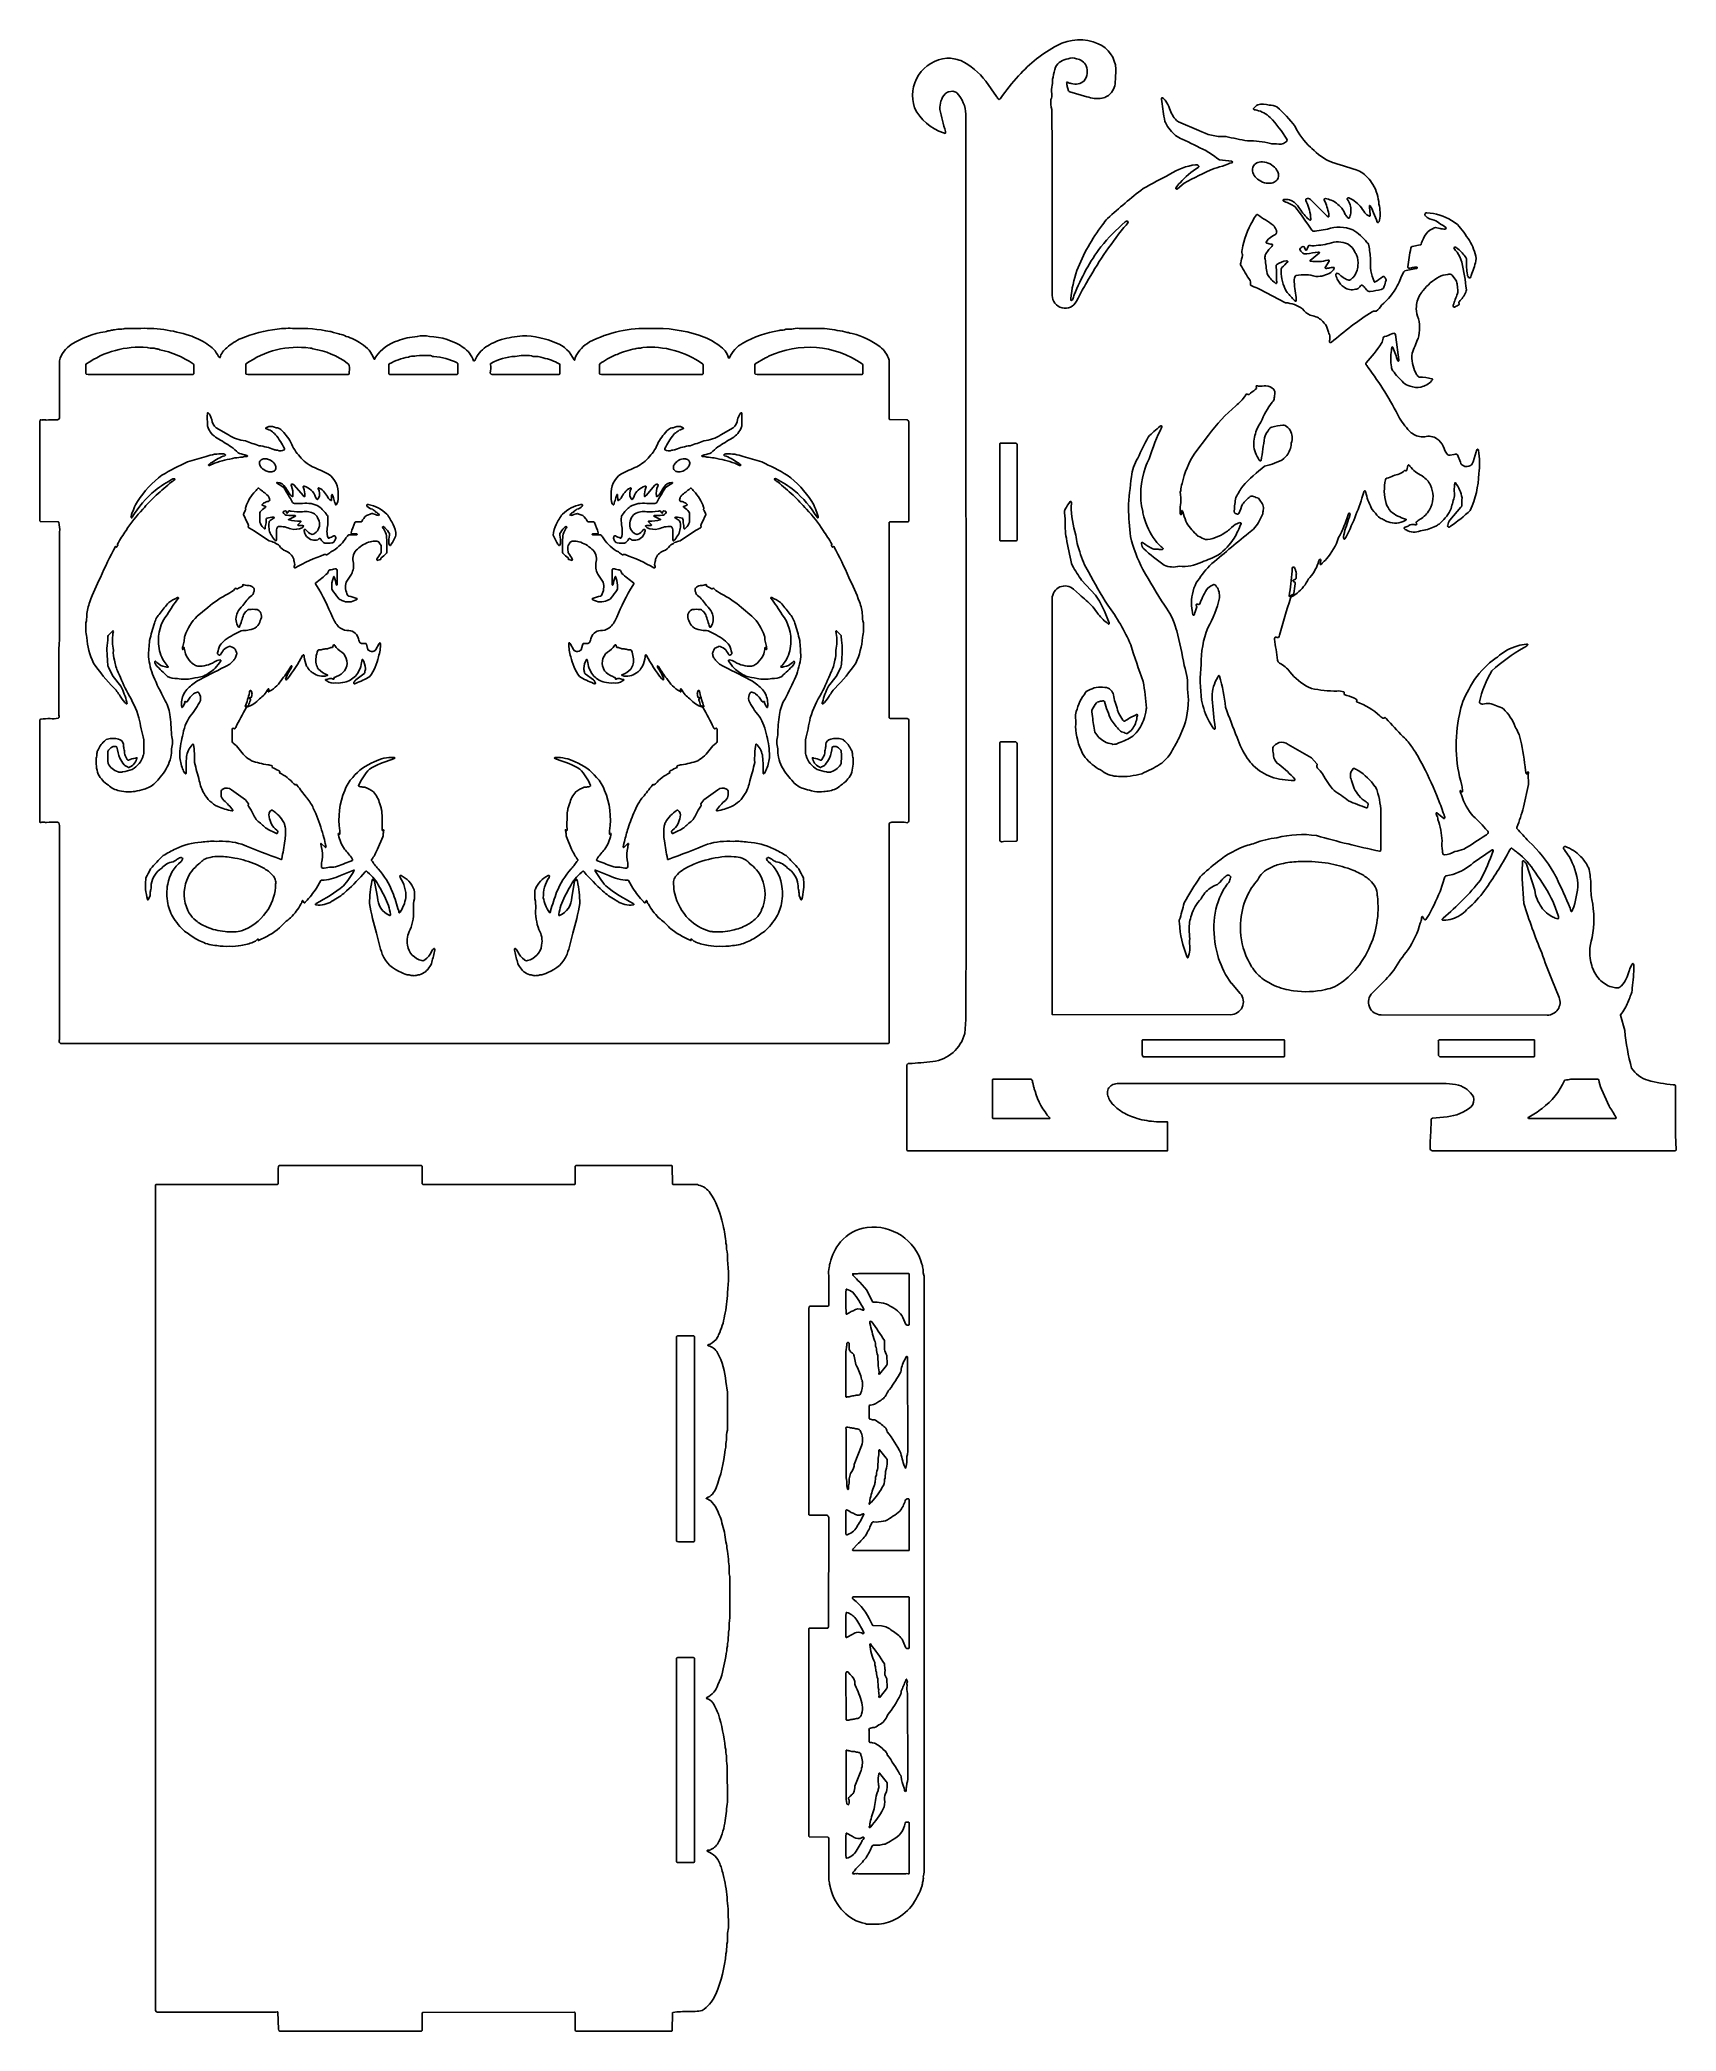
# Model space of a CAD drawing. Extents: x 4 to 291, y 6 to 355.
import ezdxf

# ---------------------------------------------------------------- set-up
doc = ezdxf.new("R2010")
doc.units = 0
doc.header["$MEASUREMENT"] = 0
doc.layers.add('Layer 1', color=7, linetype='Continuous')

msp = doc.modelspace()

# ---------------------------------------------------------------- linework, layer by layer
at = {"layer": 'Layer 1', "color": 0}
for points in [[(280.84, 184.02), (281.61, 181.31, 0.0416), (282.8, 174.74, 0.1699), (285.66, 172.6, 0.0355), (290.12, 171.81), (290.41, 171.78, -0.3003), (290.51, 171.63), (290.52, 163.06), (290.63, 160.41, -0.464), (290.48, 160.25), (247.89, 160.24, -0.4161), (247.5, 160.56), (247.48, 162.05, 0.0271), (247.63, 165.71, -0.3018), (247.9, 165.95), (250.45, 166.21, 0.1527), (254.65, 167.97, 0.2854), (255.06, 169.71, 0.1856), (252.47, 171.75, 0.0246), (250.31, 172.03), (192.86, 172.06, 0.0897), (191.84, 171.84, 0.1412), (191.14, 171.3, 0.164), (190.88, 170.38, 0.1038), (191.14, 169.39, 0.0791), (191.97, 168.23, 0.0686), (193.57, 166.98, 0.0617), (196.1, 165.91, 0.0544), (199.46, 165.33, 0.0244), (201.42, 165.3), (201.42, 160.25), (156.06, 160.24, -0.4297), (155.68, 160.41), (155.68, 175.15, -0.4322), (156.08, 175.55, 0.0187), (160.23, 175.89, 0.3044), (165.86, 180.81), (166.02, 183.27), (166.07, 200.59), (166.04, 342.05, 0.1872), (164.44, 345.82, 0.1112), (163.75, 346.08), (162.97, 345.99, 0.0926), (162.38, 345.64, 0.1936), (161.48, 342.91, 0.0162), (162.46, 339.03), (162.46, 338.75), (162.38, 338.7), (162.1, 338.81, -0.2087), (157.05, 343.21, -0.4886), (162.69, 351.89, -0.1033), (165.13, 351.46, -0.1294), (169.53, 347.84), (171.42, 345.17, 0.1096), (171.86, 344.67, 0.3575), (172.12, 344.81, -0.0411), (175.29, 348.81, -0.087), (182.05, 354.12, -0.2307), (189.23, 354.43, -0.2873), (192.35, 349.98, -0.0157), (192.18, 347.05), (192.18, 347.05, -0.0823), (191.57, 345.89, -0.1858), (189.91, 344.88, -0.0801), (188.57, 344.85, -0.0448), (187.27, 345.14), (184.28, 346.02, -0.3208), (183.96, 346.41, -0.083), (183.82, 347.08, -0.0752), (183.71, 347.65, -0.4464), (183.8, 347.69, 0.1234), (184.53, 347.46, 0.2765), (186.79, 347.91, 0.2508), (187.15, 350.56, 0.2563), (185.44, 351.79, 0.1899), (183.96, 351.79, 0.2293), (181.75, 350.34, 0.0579), (181.38, 348.55), (181.26, 348.23, -0.0455), (181.17, 347.17, 0.0665), (181.1, 345.65, -0.1098), (180.97, 344.62, 0.0956), (181.09, 342.9), (181.19, 335.68), (181.19, 310.29, 0.7873), (185.44, 309.26), (185.72, 309.82, -0.0172), (187.22, 312.5, -0.019), (190.22, 317.43, -0.0092), (193.73, 322.18, 0.0781), (194.48, 323.12, 0.3034), (194.46, 323.26, 0.2609), (193.98, 323.18, 0.0391), (189.73, 318.82, 0.0677), (185.06, 310.37, 0.0054), (184.78, 309.61, -0.1014), (184.64, 309.37, -0.5524), (184.47, 309.42, -0.1235), (184.43, 309.71, -0.0554), (185.51, 314.66, -0.0691), (190, 322.66, -0.0115), (190.9, 323.79, -0.0172), (197.11, 329.02, -0.0086), (201.83, 331.53, -0.1131), (206.32, 333.2, -0.2362), (206.9, 332.98, -0.3083), (206.92, 332.84), (206.76, 332.71, 0.075), (203.62, 330.04, 0.0786), (202.87, 329.1), (202.85, 329.02, 0.5301), (203.17, 329), (204.33, 329.95, -0.0284), (209.57, 332.52, -0.0214), (211.55, 333.1, -0.0898), (212.65, 333.52, 0.171), (212.83, 333.62, 0.4142), (212.81, 333.73), (212.62, 333.8, 0.0416), (210.55, 334.06), (210.23, 334.23, 0.0311), (208.12, 335.69, 0.0062), (203.98, 337.68, -0.1259), (201.87, 339.3, -0.0618), (201.08, 340.61), (200.96, 340.77), (200.86, 341.28, -0.0102), (200.38, 344.72, -0.1429), (200.41, 344.94, -0.3914), (200.53, 344.96, -0.1103), (201.1, 344.38, -0.0444), (201.78, 343.07, 0.1325), (203.01, 340.98, 0.0243), (203.31, 340.72), (206.91, 339.23, 0.136), (211.52, 338.15), (211.64, 338.16, 0.008), (215.47, 337.37, -0.0756), (219.5, 336.91, 0.094), (219.9, 336.85, -0.0422), (220.55, 336.85, 0.2355), (222.12, 337.16, 0.0341), (222.33, 337.34, 0.2781), (222.32, 337.69, 0.0547), (219.4, 341.51, 0.1374), (217.06, 342.77, 0.0259), (216.59, 342.84, -0.4659), (216.54, 343.12, -0.0578), (217.23, 343.71, -0.14), (219.25, 343.65, -0.1269), (220.58, 343.35, -0.0588), (223.79, 339.9, 0.095), (226.49, 336.27), (226.75, 336.04, 0.104), (230.14, 333.69, 0.012), (230.56, 333.53, -0.0137), (235.06, 332.1, -0.1165), (237.21, 330.1, -0.1197), (238.45, 326.74, -0.0149), (238.49, 326.27, -0.1191), (238.58, 323.49, -0.1262), (238.38, 323.07, -0.5435), (238.21, 323.12, 0.0158), (237.52, 324.74, 0.0833), (236.95, 326.02, 0.5314), (236.85, 326, 0.1414), (236.82, 325.78), (236.98, 324.46, -0.1426), (236.94, 324.24, -0.3297), (236.82, 324.21, -0.1429), (236, 324.74, 0.1197), (234.15, 326.87, 0.0509), (233.21, 327.39, 0.4607), (232.93, 327.3), (232.92, 327.26), (232.95, 327.18, -0.1645), (233.57, 325.08, -0.0573), (233.46, 324.29, -0.1282), (233.26, 323.86, -0.3867), (233.12, 323.84), (233.03, 323.9, -0.0451), (232.6, 324.49, 0.1267), (231.07, 326.44, 0.1312), (229.1, 327.26, 0.3885), (228.9, 327.08, 0.1211), (228.91, 326.96), (229.04, 326.68, -0.0703), (229.73, 324.3, -0.1437), (229.7, 324.08, -0.3912), (229.58, 324.06, -0.0256), (229.23, 324.33), (226.47, 327.09, 0.3201), (225.75, 327.23, 0.3298), (225.65, 326.95), (225.79, 326.66, -0.0969), (226.55, 323.73, -0.1427), (226.52, 323.51, -0.3931), (226.4, 323.48, -0.0178), (225.78, 323.98, -0.0329), (224.24, 325.98, 0.1582), (222.79, 327.02, 0.0907), (221.87, 327.13, 0.1759), (221.7, 327.02, 0.3027), (221.72, 326.89, 0.1154), (221.93, 326.73, -0.069), (223.74, 325.88, -0.0138), (226.73, 321.73, 0.2444), (227.26, 321.54), (229.45, 321.92, -0.1774), (233.92, 321.8, -0.0766), (236.4, 319.57), (236.54, 319.46, -0.1302), (236.72, 319.06, -0.0167), (237.04, 316.58, 0.1315), (237.64, 312.7, 0.435), (237.82, 312.64, 0.042), (239.11, 313.55, -0.3844), (239.41, 313.57, -0.0119), (239.71, 313.11, -0.2354), (239.74, 312.94, -0.0087), (239.42, 311.88, -0.2453), (239, 311.35, -0.0426), (238.9, 311.32, -0.0198), (236.98, 310.97, -0.2527), (236.32, 311.28, -0.0057), (235.73, 311.96, 0.4767), (235.26, 311.97, 0.0194), (234.98, 311.62, -0.1665), (234.4, 311.37, -0.2174), (232.37, 311.7, -0.1366), (231.31, 312.94, -0.0705), (230.95, 313.84, -0.1623), (230.99, 314.07, -0.1959), (231.14, 314.16, -0.1907), (231.44, 314.06, 0.1083), (233.06, 313, 0.2657), (233.55, 313.08, 0.0356), (233.97, 313.45, 0.1519), (234.82, 315.52, 0.1191), (234.57, 317.37, 0.0224), (234.26, 317.91, 0.1512), (233.1, 319.26), (232.99, 319.32, 0.1938), (229.79, 319.4, -0.0514), (226.74, 318.99, 0.0849), (226.24, 319.02, 0.2229), (226.06, 318.89), (225.9, 318.45, -0.1045), (225.77, 318.21, -0.5405), (225.6, 318.27), (225.46, 318.71, 0.3686), (225.21, 318.84, 0.2342), (224.64, 318.41, 0.2677), (224.66, 318.24, 0.2092), (225.4, 317.6, 0.0993), (225.82, 317.57, 0.0067), (227.84, 317.89, -0.18), (228.03, 317.85, -0.4165), (228.05, 317.74), (226.42, 316.42, 0.4168), (226.43, 316.3), (226.51, 316.27, 0.1004), (229.54, 316.47, -0.1841), (229.73, 316.44, -0.3066), (229.75, 316.3), (229.09, 315.2, 0.3021), (229.11, 315.06, 0.1839), (229.3, 315.03, 0.0084), (230.09, 315.15, -0.0929), (230.58, 315.2, -0.4578), (230.67, 315.03, -0.0586), (230.31, 314.51, -0.1544), (227.82, 313.6, -0.0251), (227.4, 313.6, 0.14), (223.97, 313.75, 0.3003), (223.73, 313.48, 0.0586), (223.61, 312.66, 0.0054), (224, 309.51, -0.1424), (223.97, 309.29, -0.3929), (223.85, 309.27, -0.0545), (223.51, 309.56, -0.0105), (222.27, 310.98, -0.1316), (221.33, 314.56, -0.2037), (221.49, 315.17, -0.0108), (222.5, 316.16, 0.4135), (222.48, 316.28), (222.29, 316.32, 0.1448), (220.61, 315.72, 0.2836), (220.46, 315.39, -0.0316), (220.54, 314.23, 0.0662), (220.57, 312.62, -0.1428), (220.53, 312.4, -0.389), (220.41, 312.38, -0.0885), (219.07, 313.78, -0.1038), (218.88, 314.15, -0.0133), (218.54, 316.63, -0.1602), (218.56, 317.36, -0.0834), (219.68, 318.87, 0.104), (219.84, 319.1, 0.4508), (219.74, 319.27, -0.0705), (218.81, 319.46, -0.4105), (218.71, 319.63, -0.1048), (219.22, 320.28, -0.0846), (220.25, 320.9, 0.1381), (220.55, 321.24, 0.1924), (220.44, 321.76, 0.1091), (219.94, 322.62, 0.0117), (217.24, 324.39), (217.14, 324.46, 0.3768), (217, 324.43, 0.0628), (216.39, 323.37, 0.0988), (214.5, 318.28), (214.47, 318.07, 0.1549), (214.5, 317.57, -0.1217), (214.58, 317.28, 0.0251), (214.25, 316.02, 0.1147), (214.23, 315.64, 0.0115), (215.88, 312.88, -0.1575), (215.98, 312.4, 0.04), (215.97, 312.16, 0.1588), (215.99, 312.1), (216.2, 311.94, 0.018), (217.56, 311.4), (222.09, 309, -0.1399), (225.09, 307.92, 0.1568), (226.44, 306.83, 0.0483), (226.91, 306.7, -0.1522), (228.67, 305.69, -0.0848), (229.43, 304.55, 0.0332), (229.63, 303.83, -0.0778), (229.9, 302.96, -0.0371), (229.83, 302.37), (229.81, 302.22, 0.2867), (229.95, 302, 0.3389), (230.19, 302.06, -0.0412), (237.32, 307.41, -0.1748), (237.76, 307.52, 0.1559), (238.02, 307.52, 0.0665), (238.96, 308.56, 0.0965), (241.71, 311.97, 0.0272), (242.29, 313.21, -0.0646), (242.89, 314.44, -0.1813), (243.25, 314.64), (245.02, 314.99, 0.1707), (245.2, 315.1, 0.4257), (245.18, 315.21, 0.1803), (244.99, 315.25, 0.0077), (244.2, 315.12, -0.103), (243.71, 315.07, -0.3566), (243.55, 315.3, -0.0077), (244.08, 318.58, -0.3048), (244.31, 318.85), (245.71, 319.13, 0.2082), (245.89, 319.27, -0.0137), (246.29, 320.28, -0.1484), (247.43, 321.7, -0.0454), (247.87, 321.93, -0.2721), (248.64, 322.14), (249.22, 322.04, 0.0852), (250.09, 321.93, 0.1899), (250.26, 322.03, 0.3039), (250.24, 322.17, 0.0843), (249.27, 322.8, 0.0534), (248.2, 323.5, -0.1694), (246.64, 324.23, -0.4255), (246.65, 324.69, -0.1204), (246.92, 324.76, -0.1253), (251.25, 323.43, -0.0309), (252.26, 322.72, -0.0401), (254.36, 319.91, -0.0948), (255.56, 316.77), (255.51, 316.32, -0.0235), (254.7, 313.79, -0.1258), (254.5, 313.36, -0.3893), (254.36, 313.34, -0.2034), (254, 313.9, -0.0496), (253.87, 316.42, 0.0961), (253.76, 316.92, 0.0798), (252.35, 318.44, 0.0615), (251.94, 318.73, 0.4741), (251.67, 318.64), (251.65, 318.6), (251.68, 318.53, 0.0306), (252.19, 317.85, -0.0874), (253.04, 316.14, -0.0284), (253.83, 311.28, -0.1243), (253.76, 310.84, -0.0693), (252.59, 309.17, 0.3062), (252.5, 308.95, -0.0506), (252.58, 308.82, -0.3865), (252.53, 308.63, 0.0485), (251.89, 308.28), (251.77, 308.21, -0.3329), (251.55, 308.3, -0.2626), (251.52, 308.57, -0.0167), (252.28, 310.59, 0.1126), (252.36, 311.02, 0.0057), (252.22, 312.11, 0.0799), (252.06, 312.89), (251.45, 313.64), (251.35, 313.81, 0.3018), (250.58, 313.96, 0.109), (249.04, 313.53, 0.1058), (246.23, 311.12, 0.0138), (245.91, 310.69, 0.1478), (245.06, 308.35, 0.0959), (245.28, 306.65, -0.1557), (245.36, 302.73, 0.0125), (244.32, 300.13, 0.1508), (244.95, 296.69, 0.0304), (245.29, 296.13, 0.1552), (245.61, 295.95, -0.0511), (247.8, 295.67, -0.4103), (247.9, 295.5), (247.74, 295.28, -0.1526), (245.85, 294.21, -0.1454), (243.95, 294.37, -0.1537), (242.81, 294.96, -0.0224), (240.91, 297.06, -0.1021), (240.69, 297.74, -0.0925), (240.7, 300.63, 0.0173), (240.74, 301.12), (240.77, 301.21, -0.5436), (240.87, 301.23), (240.92, 301.15, -0.0107), (241.81, 298.83), (241.86, 298.76, 0.5474), (241.96, 298.78, 0.1399), (241.99, 299), (241.45, 302.98, 0.0803), (241.34, 303.52, 0.3282), (241.08, 303.65, 0.0441), (240.74, 303.57, -0.0838), (239.47, 303.07, 0.3035), (239.24, 302.81, -0.0341), (238.95, 301.88, -0.0396), (236.24, 298.46, 0.3453), (236.18, 298.25, -0.0125), (236.55, 297.69, -0.0432), (242.12, 288.77, 0.0832), (244.17, 286.2, 0.1709), (246.15, 285.46, 0.0314), (246.53, 285.48, -0.2146), (248.65, 285.14, -0.1395), (249.79, 283.81, 0.0866), (250.44, 282.44), (250.58, 282.33, 0.0936), (250.97, 282.26), (251.65, 282.36, -0.1019), (252.14, 282.41, -0.2421), (252.29, 282.29), (252.78, 281.02), (252.85, 280.79, 0.2324), (253.26, 280.43, 0.3087), (254.56, 280.47, 0.0569), (254.87, 280.71), (255.02, 281.08), (255.55, 282.85, -0.1257), (255.75, 283.28, -0.3909), (255.87, 283.3, -0.1507), (255.96, 283.1, -0.0802), (256.01, 279.02, -0.0989), (254.52, 272.58, -0.0477), (251.06, 269.81, -0.1122), (250.82, 269.64, -0.334), (250.6, 269.73, -0.2633), (250.57, 270, -0.0852), (250.92, 270.88), (252.87, 273.14, 0.1258), (253.02, 273.34, 0.0646), (253.02, 273.67, -0.0089), (253.08, 274.77, 0.107), (251.92, 277.43, 0.537), (251.82, 277.41), (251.79, 277.32, -0.0354), (251.69, 276.42), (251.74, 275.14, -0.0146), (251.15, 272.92, -0.1149), (249.31, 270.4, -0.0294), (248.74, 269.97, -0.1188), (248.16, 269.71, -0.0883), (245.76, 268.98, -0.2472), (243.29, 269.16, -0.1441), (242.92, 269.39, -0.3025), (242.9, 269.53, -0.1711), (243.08, 269.63, 0.0602), (243.76, 269.91, -0.2462), (244.7, 270.08, 0.0225), (244.98, 270.02, 0.3629), (245.11, 270.07, 0.2846), (245.12, 270.23), (245.05, 270.35, -0.3561), (245.1, 270.54, 0.0152), (245.7, 271.02, 0.1325), (247.36, 272.66, 0.0267), (247.61, 273.14, 0.2165), (247.52, 277, 0.1359), (246.15, 278.57), (246.06, 278.63, -0.1219), (243.94, 280.35, 0.1104), (243.74, 280.54, 0.4533), (243.59, 280.42), (243.39, 279.64, -0.4145), (243.24, 279.53, 0.2178), (242.98, 279.55, -0.0794), (242.1, 278.96, 0.0303), (240.99, 278.64, -0.0883), (239.89, 278.22, 0.3008), (239.65, 277.96, 0.1226), (239.74, 273.8, 0.0698), (240.56, 272.37, 0.0989), (243.17, 271.06), (243.26, 271.02, -0.4151), (243.27, 270.91, -0.1678), (243.1, 270.8, -0.2258), (240.09, 270.56, -0.0627), (239.26, 271, -0.0947), (238.44, 271.42, -0.0119), (237.32, 272.72, -0.0687), (236.26, 275.43, 0.0325), (236.13, 275.93, 0.5416), (235.95, 275.98, 0.1019), (235.82, 275.74, -0.0427), (232.76, 267.94, -0.0279), (232.5, 267.56, -0.3914), (232.38, 267.54, -0.1629), (232.29, 267.73, -0.0732), (232.33, 268.29, -0.0286), (233.31, 271.4, 0.0501), (233.42, 271.9, 0.3966), (233.3, 272.1), (233.24, 272.06, 0.1026), (233.1, 271.81, -0.0476), (231.42, 267.8, -0.0996), (229.27, 264.06, -0.0266), (228.53, 263.31), (228.36, 263.09, -0.3715), (228.21, 263.09, -0.2907), (228.17, 263.24), (228.28, 263.81, 0.3995), (228.15, 264), (228.09, 263.96, 0.1009), (227.95, 263.72, -0.1157), (226.38, 260.81, -0.0135), (226.14, 260.56, -0.1128), (224.15, 258.07, -0.0499), (223.09, 257.4), (222.97, 257.17, 0.006), (221.05, 250.7, -0.1259), (220.85, 250.27, -0.2077), (220.79, 250.25, -0.0673), (220.61, 250.28, 0.0619), (220.4, 250.33, 0.2403), (220.24, 250.24, 0.1515), (220.2, 250.01, 0.0065), (220.71, 246.28, 0.2154), (221.04, 245.77, -0.1322), (222.87, 244.23, 0.1003), (226.16, 241.56, 0.0136), (226.65, 241.32, 0.0468), (231.12, 240.87, -0.1253), (232.32, 240.73, -0.4474), (232.38, 240.42, 0.2915), (232.42, 240.29, -0.008), (234.21, 239.62, -0.1438), (234.58, 239.4, -0.2109), (234.6, 239.25), (234.57, 239.1, 0.2432), (234.59, 238.97, -0.0997), (238.68, 236.52), (238.85, 236.37, 0.0308), (239.2, 236.1, 0.2691), (239.33, 236.13), (239.45, 236.2, -0.2724), (239.57, 236.23), (239.77, 236.05, 0.0059), (242.71, 232.89, -0.0502), (243.61, 231.97, -0.0317), (244.88, 230.16, -0.0222), (246.64, 226.96, -0.0241), (249.19, 221.18, -0.0177), (249.7, 219.72, 0.0915), (249.85, 219.31, -0.0663), (250.03, 218.78, -0.1548), (250.01, 218.56, -0.3905), (249.88, 218.54), (248.64, 219.53, 0.3619), (248.51, 219.48, 0.2846), (248.51, 219.31), (248.57, 219.18, -0.1121), (248.84, 218.37, -0.0807), (249.56, 214.58, 0.0742), (249.62, 212.83, 0.0813), (249.73, 212.29, 0.322), (250, 212.16, 0.0964), (251.79, 212.72, 0.0316), (253.39, 213.12, 0.0069), (257.23, 215.6, 0.0857), (257.61, 215.9, 0.3305), (257.5, 216.4, 0.0349), (255.04, 218.93, -0.1008), (252.95, 222.65), (252.86, 222.94, -0.0202), (252.73, 223.23, -0.1876), (252.75, 223.42, -0.4697), (252.8, 223.43, -0.0772), (252.97, 223.24, 0.2997), (253.06, 223.16, 0.3069), (253.16, 223.23), (253.17, 223.36, 0.0174), (253.04, 224.3, -0.1242), (252.62, 236.78, -0.0911), (254.24, 241.14, -0.0867), (257.49, 245.44, -0.04), (259.27, 246.85, -0.1105), (262.84, 248.82, -0.0454), (264.38, 249.11, -0.1813), (264.57, 249.08, -0.4146), (264.59, 248.96, -0.0496), (263.87, 248.46, 0.0614), (258.32, 244.42, 0.0828), (256.13, 238.99, 0.2166), (256.16, 238.82, 0.2375), (256.74, 238.6, -0.0408), (257.89, 238.71, -0.0437), (260.33, 237.78, -0.1051), (262.41, 234.62), (262.5, 234.39, -0.0353), (263.07, 233.24, 0.0523), (263.35, 232.32, -0.0231), (264.22, 226.92, 0.0706), (264.32, 226.38, 0.3258), (264.44, 226.36, 0.2762), (264.5, 226.46), (264.54, 226.56, -0.1065), (264.62, 226.71, -0.4218), (264.67, 226.71, -0.1985), (264.74, 226.54, 0.0931), (264.7, 225.25, -0.0391), (264.74, 224.47), (263.84, 220.52, -0.0397), (262.67, 216.96, 0.2603), (262.7, 216.79, 0.0115), (264.79, 214.52, -0.0757), (269.17, 208.98, -0.0094), (269.62, 208.16, -0.0161), (272.02, 202.8, 0.032), (272.15, 202.29, 0.5436), (272.33, 202.24), (272.46, 202.49, 0.0804), (273.39, 207.13, 0.1066), (271.84, 211.86, 0.0332), (271.03, 213.04, -0.0989), (270.89, 213.32, -0.2697), (270.96, 213.57, -0.3439), (271.19, 213.6, -0.1196), (273.87, 211.88, -0.0719), (275.16, 210.07), (275.28, 209.91, -0.0253), (275.69, 207.2, 0.0662), (275.85, 204.34, -0.0952), (275.88, 197.63, 0.1547), (275.82, 192.74, 0.123), (277.17, 190.3, 0.135), (279.31, 188.98, 0.0544), (280.23, 188.83, 0.2317), (280.73, 188.92, 0.032), (281.02, 189.15, 0.1225), (282.39, 191.81), (282.42, 191.94, -0.0782), (282.97, 193.05, -0.5457), (283.14, 193, -0.0626), (283.21, 192.69, -0.0299), (282.93, 188.79, -0.1266), (282.57, 187.36, -0.0519), (281.65, 185.22, -0.0434), (280.89, 184.09), (280.84, 184.02)], [(220.82, 330.93, 0.1531), (220.79, 331.81, 0.119), (220.19, 332.76, 0.1008), (219.09, 333.48, 0.1162), (217.75, 333.7, 0.1312), (216.85, 333.39, 0.1694), (216.35, 332.72, 0.1531), (216.37, 331.84, 0.119), (216.97, 330.89, 0.1008), (218.07, 330.17, 0.1162), (219.41, 329.95, 0.1312), (220.32, 330.26, 0.1694), (220.82, 330.93)], [(3.61, 218.01), (3.61, 235.56), (3.63, 235.85, -0.3002), (3.78, 235.94, -0.03), (5.42, 236.08, 0.0962), (6.84, 236.1, 0.3186), (6.96, 236.64), (6.93, 246.4, -0.0319), (7.04, 249.72), (7.07, 268.78, 0.1008), (6.92, 270.48, 0.3441), (6.77, 270.57), (3.71, 270.6, -0.2917), (3.62, 270.74), (3.61, 288.1), (3.64, 288.38, -0.3824), (3.77, 288.46, 0.1417), (4.09, 288.43, -0.1303), (4.61, 288.43), (4.74, 288.42, -0.0771), (6.19, 288.43), (6.68, 288.48, 0.4393), (7.06, 288.87), (7.08, 298.8, -0.1424), (7.85, 300.48, -0.0704), (9.11, 301.67, -0.0962), (15.05, 303.92), (15.28, 303.97, -0.1344), (15.77, 304.05), (16, 304.11, -0.1328), (16.67, 304.22, -0.0798), (17.97, 304.36), (18.34, 304.43, -0.0686), (18.99, 304.5), (20.72, 304.48, -0.091), (29.85, 303.24, -0.0711), (32.88, 301.79, -0.1428), (34.96, 299.56, 0.3267), (35.18, 299.36, -0.1447), (36.38, 301.11, -0.073), (38.93, 302.74, -0.0736), (45.26, 304.36, -0.0558), (48.29, 304.48, -0.0644), (54.51, 303.94, -0.1185), (55.1, 303.79, -0.0492), (56.04, 303.53), (56.17, 303.49, -0.1028), (57.34, 303.1, -0.0876), (60.01, 301.79, -0.1774), (62.24, 299.12, 0.5801), (62.33, 299.07), (62.54, 299.49, -0.1683), (66.38, 302.33, -0.0758), (69.8, 303.07, -0.117), (71.95, 303.08, -0.1396), (77.87, 301.17, -0.1507), (79.69, 298.83, 0.6484), (79.9, 298.89, -0.1442), (81.85, 301.24, -0.069), (84.59, 302.55, -0.0429), (88.27, 303.19, -0.1038), (94.22, 301.93, -0.1996), (97.31, 298.97, 0.5872), (97.39, 298.93), (97.57, 299.5, -0.1505), (100.05, 302.11, -0.1306), (110.79, 304.48, -0.0915), (119.2, 303.28, -0.0958), (122.77, 301.47, -0.1769), (124.43, 299.33, 0.716), (124.55, 299.32, -0.1577), (126.92, 301.93, -0.0921), (133.27, 304.1, -0.1126), (133.99, 304.21), (134.22, 304.26), (134.48, 304.34), (135.46, 304.36, -0.1002), (136.77, 304.5), (141.24, 304.45, -0.0197), (144.83, 303.91), (145.23, 303.78, -0.1364), (145.68, 303.68), (146.12, 303.59, -0.0986), (150.99, 301.25, -0.1676), (152.56, 298.93), (152.58, 288.64, 0.4396), (152.74, 288.49), (155.67, 288.47, -0.4274), (156.03, 288.11), (156.04, 270.96), (156.02, 270.68, -0.2946), (155.88, 270.59), (152.74, 270.57, 0.4352), (152.58, 270.42), (152.58, 236.25, 0.4398), (152.74, 236.09), (155.47, 236.05), (155.74, 236.06, -0.3874), (156.03, 235.71), (156.03, 218.13, -0.301), (155.82, 217.79, 0.0462), (153.37, 217.88, 0.1509), (152.7, 217.77, 0.2649), (152.58, 217.59), (152.58, 179.45), (152.56, 179.16, -0.2958), (152.41, 179.07), (7.24, 179.07, -0.3151), (6.99, 179.43, 0.0564), (7.07, 180.15), (7.07, 216.81, 0.1419), (6.91, 217.75, 0.2524), (6.69, 217.87, 0.0422), (4.77, 217.82), (4.62, 217.82, 0.1318), (3.77, 217.81, -0.5749), (3.61, 218.01)], [(11.7, 296.58, 0.2931), (11.79, 296.44), (12.08, 296.42), (30.44, 296.42, 0.4368), (30.6, 296.58), (30.6, 298.13, 0.2976), (30.48, 298.29, 0.101), (24.64, 300.76, 0.1394), (23.99, 300.89), (23.85, 300.94, 0.1629), (23.45, 301.03, -0.0886), (22.45, 301.16, 0.1737), (11.76, 298.25), (11.7, 298.13), (11.7, 296.58)], [(39.71, 296.58, 0.2923), (39.8, 296.44), (40.08, 296.42), (57.72, 296.42, 0.2963), (57.87, 296.51, 0.032), (57.88, 297.99, 0.1682), (57.6, 298.36, 0.1194), (51.49, 300.91, 0.1463), (51.02, 301.03, 0.1936), (39.75, 298.25), (39.71, 298.13), (39.71, 296.58)], [(101.77, 296.58, 0.2939), (101.86, 296.44), (102.15, 296.42), (119.79, 296.42, 0.4375), (119.95, 296.58), (119.95, 298.13, 0.2926), (119.83, 298.29, 0.1764), (109.38, 301.14, -0.1252), (108.49, 301.02), (108.23, 300.94), (108.01, 300.89, 0.0813), (104.85, 299.9), (104.6, 299.84, 0.0593), (101.82, 298.25), (101.77, 298.13), (101.77, 296.58)], [(129.05, 298.13), (129.05, 296.58, 0.2964), (129.14, 296.44), (129.43, 296.42), (147.79, 296.42, 0.2953), (147.94, 296.51, 0.028), (147.95, 298.13, 0.2968), (147.83, 298.29, 0.2675), (131.44, 299.6, -0.1002), (130.92, 299.35), (129.1, 298.25), (129.05, 298.13)], [(64.83, 296.58, 0.4604), (64.98, 296.42), (76.78, 296.42, 0.2935), (76.92, 296.51), (76.93, 298.27, 0.3017), (76.82, 298.43, 0.0988), (72.7, 299.59, -0.1869), (72.29, 299.67, 0.1255), (71.67, 299.74, 0.0199), (69.69, 299.7), (69.35, 299.6, 0.1329), (68.26, 299.45, 0.0899), (64.87, 298.25), (64.83, 298.13), (64.83, 296.58)], [(82.62, 296.65, 0.3281), (82.94, 296.43), (94.67, 296.42, 0.297), (94.82, 296.51), (94.83, 298.13, 0.3027), (94.71, 298.29, 0.0666), (91.9, 299.32, 0.1043), (90.16, 299.59), (89.83, 299.71, 0.0681), (86.96, 299.59, 0.1134), (82.74, 298.36, 0.333), (82.63, 298.17, -0.1077), (82.62, 296.65)], [(212.47, 184.11, 0.6443), (214.17, 187.84), (212.62, 189.62), (212.6, 189.65, -0.0871), (210.38, 193.99, -0.0865), (209.56, 199.84, -0.1129), (210.81, 205.22, -0.0558), (212.15, 207.32, 0.0724), (212.48, 208.2, 0.1239), (212.49, 208.3, 0.3006), (211.96, 208.56, 0.1386), (211.7, 208.45, 0.0657), (211.22, 208.04, 0.0097), (210.9, 207.69, -0.0319), (210.32, 207.09, -0.0569), (210.03, 206.88, 0.1328), (207.98, 205.46, 0.0556), (207.29, 204.45, 0.1136), (205.59, 201.58, 0.0787), (205.19, 199.02, -0.0205), (205.31, 197.44, 0.0815), (205.3, 196.21, -0.0388), (205.34, 195.43, -0.0115), (205.01, 194.12, -0.3051), (204.94, 194.09, -0.2854), (204.88, 194.14, -0.0274), (204.82, 194.31, -0.086), (203.52, 200.17, -0.0879), (203.48, 200.69, 0.0244), (204.32, 203.71, -0.0161), (207.15, 208.29, -0.0308), (210.2, 210.94, -0.0914), (215.52, 213.84, -0.0198), (216.72, 214.18, -0.0671), (220.61, 215.16, -0.0999), (227.55, 215.52, 0.0174), (238.64, 212.78, 0.3181), (238.77, 212.81), (238.8, 213.03, 0.0083), (238.83, 218.55, 0.0776), (238.33, 222.9, 0.0277), (238.01, 223.81, 0.0802), (237.83, 224.11), (237.8, 224.15), (237.79, 224.16, 0.1012), (234.87, 226.92, 0.02), (234.23, 227.28, 0.1927), (234, 227.27, 0.1983), (233.48, 226.12, 0.1399), (233.7, 225.19, 0.1241), (234.97, 222.54, 0.0841), (236.27, 221.43, -0.0311), (236.6, 221.13, -0.2149), (236.62, 220.97, 0.0111), (236.5, 220.51, -0.416), (236.34, 220.39, -0.009), (233.15, 221.61, 0.0393), (230.62, 223.41, -0.05), (228.59, 226.34, 0.0669), (227.72, 227.35, -0.1584), (227.6, 227.67), (227.62, 227.82, 0.0392), (227.64, 228.05, 0.1546), (227.62, 228.11), (226.69, 229.14), (222.56, 231.5, 0.238), (221.01, 231.83, 0.1285), (220.18, 231.35), (220.03, 231.23, 0.1968), (219.87, 230.63, 0.0053), (220.01, 229.53, 0.1756), (220.64, 228.22, 0.0583), (220.97, 227.98, -0.0571), (223.74, 225.41, -0.2547), (223.73, 225.24, -0.3201), (223.58, 225.17, -0.0689), (219.6, 225.82, -0.1122), (216.5, 227.78, -0.0463), (215.4, 229.1, -0.07), (213.61, 232.74, -0.0097), (211.59, 238.07, 0.0455), (210.52, 243.52, 0.5414), (210.35, 243.57, 0.1038), (210.21, 243.33, 0.1308), (209.23, 239.87, 0.0138), (209.24, 239.47, 0.0207), (209.79, 234.45, -0.1431), (209.76, 234.23, -0.3908), (209.64, 234.21), (209.44, 234.4, -0.0302), (208.69, 235.55, -0.0699), (207.39, 239.29, -0.0559), (207.29, 245.54, -0.097), (208.49, 251.97, 0.0721), (210.53, 257.21, 0.1745), (210.01, 259.19, 0.024), (209.86, 259.39, 0.3703), (209.51, 259.56, 0.0782), (209.42, 259.53, 0.0447), (208.46, 258.93, 0.0849), (207.16, 256.34, -0.3348), (206.93, 256.07, -0.1677), (206.77, 256.1, 0.1656), (206.48, 256.12, 0.425), (206.44, 255.94, -0.1736), (206.54, 255.66), (206.23, 254.62, -0.1243), (206.03, 254.19, -0.5491), (205.86, 254.24, -0.0407), (205.63, 255.84, -0.1343), (206.45, 259.86, -0.0368), (208.78, 262.87, -0.0085), (215.62, 268.56, 0.1179), (217.55, 270.78, 0.011), (217.69, 271.05, 0.0425), (218.1, 271.95, 0.0131), (218.19, 272.61, 0.1723), (218.14, 273.54, 0.0333), (217.6, 274.39, 0.0902), (217.36, 274.69, 0.043), (216.48, 274.99, 0.2802), (215.92, 275, 0.0619), (214.58, 273.64, 0.0053), (213.92, 272.03, -0.1946), (213.79, 271.9), (213.71, 271.9, 0.0212), (213.35, 272.04, -0.3221), (213.11, 272.36, -0.0675), (213.12, 272.47, -0.0475), (213.41, 274.86, -0.0187), (214.61, 276.83, -0.0397), (218.44, 280.33), (218.89, 280.45, 0.0914), (220.57, 281.03, 0.1547), (222.17, 282.01, 0.144), (223.07, 283.98, 0.0232), (223.11, 284.37, 0.2245), (222.92, 286.62, 0.1462), (222.03, 287.47, 0.1596), (221.64, 287.54, 0.0132), (219.71, 287.19, 0.1511), (219.36, 286.99, -0.0066), (219.04, 286.51, 0.0741), (218.4, 285.32, -0.0132), (217.84, 281.34, -0.5415), (217.62, 281.27), (217.6, 281.29, -0.0583), (217.29, 281.73, -0.1499), (216.53, 284.41, -0.0675), (216.73, 285.71, -0.088), (217.8, 288.04, -0.0658), (219.79, 291.58), (219.94, 291.71, 0.1287), (220.1, 292.07, -0.016), (220.21, 292.96, 0.2042), (220.02, 293.84, 0.1839), (218.67, 294.44, -0.063), (217.36, 294.38, 0.0221), (217.08, 294.43, 0.3616), (216.95, 294.39, 0.2837), (216.95, 294.23, 0.0504), (217.02, 294.1, -0.283), (217.02, 293.97), (216.8, 293.78, 0.0104), (215.73, 292.9, -0.2171), (215.39, 292.94), (215.28, 292.96, 0.3194), (215.06, 292.72, -0.0794), (213.42, 290.94, 0.0549), (208.6, 285.79), (206.2, 282.59, 0.093), (203.96, 277.31, 0.0202), (203.72, 276), (203.65, 275.8), (203.69, 275.28, -0.0675), (203.69, 273.55, 0.0566), (203.63, 272.03, 0.149), (203.72, 271.83, 0.5396), (203.82, 271.85), (203.84, 271.94), (203.86, 272.4), (203.88, 272.5, -0.5407), (203.98, 272.51), (204.07, 272.32, 0.0198), (204.63, 270.67, 0.0991), (206.43, 268.4, 0.1013), (206.69, 268.13), (207.18, 267.87, 0.1288), (208.42, 267.44, 0.1221), (211.92, 268.95, 0.0271), (212.65, 269.55, -0.1378), (214.08, 270.42, -0.1874), (214.27, 270.38, -0.257), (214.3, 270.24, -0.0353), (213.1, 267.69, -0.0747), (210.37, 264.77, -0.0352), (207.41, 263.51, -0.1383), (203.5, 262.78, -0.1634), (200.8, 262.95, -0.0251), (197.23, 265.84, -0.1839), (196.85, 266.72, -0.1461), (196.88, 266.94, -0.3929), (197, 266.96, 0.0298), (198.59, 265.94, 0.163), (199.13, 265.77, -0.0674), (199.96, 265.74, 0.0829), (200.45, 265.7, 0.1915), (200.62, 265.8, 0.3034), (200.6, 265.94, -0.0646), (199.26, 267.33, -0.1004), (197.26, 271.47, -0.0189), (197.06, 272.38, -0.1446), (197.53, 280.14, -0.0311), (198.17, 281.61, -0.0341), (200.43, 287.23), (200.44, 287.31, 0.529), (200.13, 287.33, 0.0558), (198.04, 285.42, 0.0313), (196.22, 281.74, 0.1179), (195.09, 278.47, 0.0176), (194.54, 272.99, 0.0116), (194.91, 267.98, 0.0586), (197.08, 262.21, 0.0157), (200.87, 255.92, -0.0989), (202.94, 251.76), (203.02, 251.47, -0.028), (204.31, 245.34, -0.1122), (204.91, 241.09, -0.0618), (205.04, 238.5, -0.101), (203.44, 232.66, -0.0126), (202.31, 230.58, -0.0364), (201.46, 229.29, -0.0839), (200, 227.98, -0.0275), (198.58, 227.19, -0.005), (196.91, 226.38, -0.0273), (194.85, 225.96, -0.0599), (192.81, 225.91, -0.1535), (189.99, 226.8, -0.0198), (189.65, 227.06, -0.1105), (186.99, 229.24, -0.0244), (186.49, 229.93, -0.0987), (185.29, 234.65, 0.0803), (185.28, 236.14, -0.1172), (185.41, 237.27, -0.109), (187.05, 240.61), (187.14, 240.78), (187.5, 240.97, -0.1773), (190.41, 241.52, -0.2112), (191.48, 241.06, -0.1357), (191.94, 240.19, 0.0235), (192.22, 238.92, -0.0747), (192.62, 237.51, 0.0443), (192.89, 236.92), (193.6, 235.75, 0.2001), (193.77, 235.59, 0.2077), (193.98, 235.65, -0.0433), (195.69, 236.6, -0.0229), (195.94, 236.75, -0.3617), (196.09, 236.75, -0.2837), (196.13, 236.59), (196.05, 236.3, -0.1455), (195.19, 234.2, -0.0834), (194.36, 233.46, -0.3087), (194.2, 233.43, 0.0124), (193.79, 233.59, -0.1009), (192.98, 234, -0.0152), (191.54, 235.82, -0.0386), (190.34, 239.03, 0.3204), (190.07, 239.16, 0.0494), (189.28, 238.99, 0.1488), (188.93, 238.8, 0.0348), (188.2, 237.67, 0.1218), (188.13, 237.23), (188.24, 236.4, 0.0195), (188.66, 233.68, 0.1327), (190.33, 232.04, 0.0922), (191.67, 231.6), (191.84, 231.53, 0.1485), (192.88, 231.8, 0.0512), (195.34, 232.96, 0.112), (197.19, 235.74, 0.0604), (197.68, 237.7), (197.75, 237.89, 0.0174), (197.14, 242.57, -0.0119), (194.95, 249, 0.0602), (190.93, 255.94, -0.0187), (187.56, 261.78, -0.0776), (186.04, 265.29, -0.0874), (185.34, 268.25, -0.0708), (184.51, 273.39, 0.0634), (184.54, 273.96, 0.1625), (184.46, 274.15, 0.3918), (184.34, 274.13, 0.0242), (183.48, 272.78, 0.1632), (183.33, 272.17), (183.45, 271.08, 0.0599), (183.67, 267.67, 0.0111), (184.56, 263.28), (184.73, 262.87, 0.0149), (186.34, 260.31), (188.8, 257.71, -0.0634), (191.06, 253.14, -0.0236), (191.19, 252.86), (191.2, 252.74, -0.3301), (191.13, 252.63), (191.06, 252.64, -0.0784), (189.27, 254.36, 0.0667), (187.13, 256.78, -0.0068), (185.98, 257.79), (184.94, 258.74, 0.6511), (181.18, 257.08), (181.16, 184.15), (212.47, 184.11)], [(13, 245.8, 0.04), (16.64, 241.38, -0.0672), (17.81, 239.79, 0.0773), (18.81, 238.64), (18.85, 238.63, 0.346), (18.91, 238.69), (18.92, 238.75, 0.0256), (18.85, 238.92, 0.0684), (17.81, 241.73), (16.45, 243.44, -0.0157), (15.64, 245.05), (15.56, 245.3, -0.0126), (15.38, 247.87, -0.0684), (15.54, 249.81), (15.56, 250.44, -0.1831), (15.72, 250.76, -0.0254), (16.39, 251.44, -0.3449), (16.47, 251.44, -0.177), (16.5, 251.32, -0.0724), (16.43, 251, 0.0803), (16.51, 248.02, 0.0983), (16.7, 246.28, 0.0846), (17.37, 244.15, 0.0199), (19.02, 240.52, -0.0639), (20.99, 236.2, 0.0132), (21.83, 232.35, -0.0198), (21.81, 229.65), (21.75, 229.55, -0.1863), (19.82, 227.12, -0.0468), (18.13, 226.71, -0.1318), (17.44, 226.67), (17.33, 226.72, -0.2161), (15.58, 228.2, -0.0221), (15.55, 229.78), (15.55, 230.26, -0.1384), (15.64, 230.5, -0.0365), (16.21, 231.06, -0.1377), (16.45, 231.13, -0.0437), (16.98, 231.14, -0.2928), (17.14, 231.05, 0.0425), (17.62, 229.11, 0.0155), (18.39, 227.94, 0.0926), (18.87, 227.63, -0.0112), (19.13, 227.5, 0.272), (19.23, 227.5, 0.2439), (20.57, 228.93), (20.65, 229.08, 0.3165), (20.64, 229.18, 0.3163), (20.54, 229.19, 0.0214), (20.37, 229.13, 0.0401), (19.18, 228.77, -0.1848), (19.04, 228.76, -0.1959), (18.95, 228.86), (18.59, 229.6, -0.0482), (18.47, 229.96, 0.0835), (18.34, 230.79, -0.0265), (18.27, 231.54, 0.3468), (17.4, 232.44, 0.1563), (15.48, 232.43), (15.23, 232.36), (15.15, 232.27, 0.1177), (13.81, 230.55, 0.1334), (13.62, 229.93, -0.0919), (13.49, 229.09, 0.1107), (13.85, 226.31, 0.1324), (15.63, 224.37, 0.1564), (17.56, 223.4, 0.0583), (19.09, 223.22, 0.0188), (20.25, 223.25, 0.0125), (21.89, 223.68, 0.0506), (22.89, 224.07, 0.0728), (23.81, 224.76, 0.0245), (24.73, 225.79), (25.01, 226.13, 0.113), (26.57, 229.26, 0.0706), (26.71, 230.73, 0.1275), (26.7, 233.18, 0.0317), (26.41, 236.77, 0.1134), (25.42, 239.5, -0.0166), (23.54, 243.43, -0.0645), (22.65, 246.9, -0.0132), (22.86, 249.76, -0.0201), (23.7, 252.79, -0.1305), (24.72, 254.52, -0.0337), (26.22, 256.41, -0.0547), (27.73, 257.27, -0.4629), (27.93, 257.23), (27.92, 257.19, 0.0374), (25.96, 254.25, 0.2002), (24.43, 249.16, 0.1301), (25.4, 246.09, 0.0643), (26.14, 245.17, -0.3451), (26.14, 245.09, -0.1776), (26.02, 245.05, -0.0725), (25.71, 245.12, 0.059), (25.17, 245.22, -0.1459), (24.84, 245.38, -0.028), (23.91, 246.11, 0.3462), (23.83, 246.11, 0.1661), (23.79, 245.99, 0.2004), (23.96, 245.46, 0.0242), (26, 243.46, 0.143), (27.73, 243.09, 0.1219), (30.31, 243.11, 0.0319), (32.33, 243.52, 0.0747), (34.35, 244.89, 0.0382), (35.35, 246.2, 0.2912), (35.35, 246.28, 0.1653), (35.23, 246.33, 0.1286), (34.22, 245.98, -0.1375), (31.31, 245.22, -0.1156), (30.55, 245.59), (30.26, 245.79, -0.1007), (30.12, 245.96, -0.1013), (29.16, 247.43, -0.0219), (28.94, 248.41), (28.9, 248.53, 0.4759), (28.84, 248.53), (28.81, 248.48), (28.76, 248.22), (28.74, 248.17, -0.4749), (28.67, 248.17, -0.162), (28.63, 248.29, -0.0647), (28.8, 249.14, 0.0772), (28.96, 250.12), (28.98, 250.42), (29.04, 250.52, -0.1248), (31.23, 253.99), (33.06, 255.55, -0.0549), (36.62, 257.96, 0.0795), (37.83, 258.79, -0.3197), (38, 258.91), (38.07, 258.89, 0.1905), (38.29, 258.83, -0.01), (39.05, 259.21), (39.21, 259.3, 0.3236), (39.22, 259.37, -0.0536), (39.19, 259.45, -0.3244), (39.2, 259.54, -0.3243), (39.29, 259.55, -0.0195), (39.47, 259.49, 0.0551), (40.32, 259.39, -0.1671), (41.13, 258.92, -0.2304), (41.18, 258.41, 0.0182), (41.03, 257.91, -0.1399), (40.89, 257.73), (40.78, 257.67, 0.0701), (39.19, 255.88, 0.0955), (38.29, 254.67, 0.2474), (38.29, 252.37, 0.0603), (38.46, 252.09, 0.5279), (38.62, 252.1, 0.015), (39.33, 254.28, -0.0792), (39.85, 254.89), (40.1, 255.13, -0.1407), (40.34, 255.21, -0.0116), (41.62, 255.21, -0.1407), (41.86, 255.13, -0.4151), (42.28, 253.27, -0.3371), (40.35, 251.64, -0.082), (39.22, 251.49), (38.92, 251.47, 0.0388), (36.14, 249.88, 0.0198), (35.19, 248.9, 0.054), (34.79, 247.58, 0.4173), (34.9, 247.31, -0.0191), (35.12, 247.2), (35.17, 247.19, 0.1925), (35.27, 247.25, -0.0058), (35.83, 248.09, -0.0615), (36.81, 248.72, -0.2451), (37.18, 248.66, -0.0386), (37.72, 248.4, -0.0919), (37.85, 248.21, -0.0349), (38.12, 247.67, -0.1969), (38.07, 247.14, -0.0149), (37.95, 246.78, -0.0462), (37.61, 246.31, -0.1311), (36.05, 245.12, 0.0082), (31.14, 242.61, 0.0378), (29.37, 241.15, 0.1516), (28.48, 238.97, 0.0463), (28.49, 238.04, 0.4892), (28.59, 238, 0.1346), (28.76, 238.22), (29.05, 238.77, 0.1923), (29.01, 238.94, -0.4793), (29.06, 239.04, -0.145), (29.24, 239, 0.5128), (29.51, 239.09, -0.0914), (30.58, 240.42, -0.0419), (31.26, 240.66, -0.4212), (31.52, 240.54, -0.2213), (31.76, 239.24, -0.0792), (29.98, 236.5, 0.1098), (28.64, 232.99, 0.064), (28.15, 229.46, 0.0773), (28.65, 227.22, 0.0317), (29.03, 226.5), (29.14, 226.37, 0.3442), (29.22, 226.37, 0.1626), (29.26, 226.49, -0.0236), (29.35, 229.38, -0.1623), (30.33, 231.45, -0.1106), (30.44, 231.57, -0.482), (30.54, 231.53, -0.0514), (30.75, 228.35, 0.0106), (31.58, 225.14, 0.0755), (32.41, 222.9, 0.1529), (34.82, 220.63, 0.0606), (37.33, 219.86, 0.2912), (37.43, 219.88, 0.291), (37.45, 219.98, 0.056), (35.89, 221.71, -0.2481), (35.41, 222.68, -0.0061), (35.42, 223.31, -0.2202), (35.58, 223.63), (35.69, 223.69, -0.3383), (37.23, 223.53), (39.68, 221.78), (40.19, 221.11, -0.1716), (40.2, 221.07, -0.0448), (40.17, 220.94), (40.14, 220.86, 0.1748), (40.19, 220.67, -0.0678), (40.66, 220.01, 0.052), (41.71, 218.15, -0.0374), (43.18, 216.88, 0.0081), (45.13, 215.87, 0.3975), (45.24, 215.92, -0.0124), (45.36, 216.17, 0.2448), (45.36, 216.26, 0.0304), (45.17, 216.46, -0.2183), (43.85, 218.84, -0.3855), (44.23, 219.98, -0.1686), (44.38, 219.97, -0.1183), (46.39, 217.85), (46.4, 217.84, -0.108), (46.51, 217.62, -0.0293), (46.63, 217.08, -0.0884), (46.57, 214.58, -0.0094), (46.06, 211.47), (46.02, 211.35, -0.2816), (45.94, 211.35, -0.0154), (39.03, 214.02, 0.0874), (34.52, 214.52, 0.0596), (31.93, 214.36, 0.1023), (27.44, 213.2, 0.03), (25.24, 212.01, 0.017), (23.01, 209.72, -0.0273), (22.2, 208.11, 0.1004), (22.18, 207.81, 0.097), (22.49, 204.37, 0.0301), (22.52, 204.27, 0.2797), (22.56, 204.23, 0.2796), (22.6, 204.25, 0.0129), (22.93, 204.95, 0.0444), (22.97, 205.4, -0.0931), (23.09, 206.09, 0.0234), (23.15, 206.99, -0.2118), (24.99, 209.84, -0.1849), (26.97, 210.93, 0.0773), (27.4, 211.15), (27.6, 211.29, -0.044), (28.08, 211.6, -0.0288), (28.19, 211.64, -0.4174), (28.68, 211.48, -0.1275), (28.65, 211.37, -0.0678), (28.38, 210.96, 0.187), (26.04, 207.01, 0.0983), (26.05, 203.63, 0.0936), (27.09, 200.96, 0.0159), (28.15, 199.59, 0.0798), (29.92, 198.13, 0.0619), (32.07, 196.89, 0.1026), (34.64, 196.23, 0.0573), (36.94, 196.11, 0.0684), (38.88, 196.27, 0.0727), (41.05, 196.84, 0.1531), (41.76, 197.34, -0.4123), (41.95, 197.34, -0.3105), (41.97, 197.28), (41.91, 197.16, 0.4595), (41.96, 197.12, 0.075), (45.66, 199.34, -0.0409), (47.6, 201.12, 0.0826), (49.39, 203.52, 0.1239), (49.62, 204, -0.0279), (49.65, 204.1, -0.2786), (49.69, 204.13, -0.2785), (49.73, 204.12), (49.76, 204.07, 0.0765), (49.92, 203.81), (49.98, 203.76, 0.3303), (50.07, 203.76, 0.0327), (50.27, 203.95, 0.031), (52.12, 206.28), (52.9, 207.67, -0.1981), (53.03, 207.73, 0.132), (56.32, 208.54), (58.66, 209.49, -0.3149), (58.75, 209.48, -0.3148), (58.77, 209.38, -0.0392), (56.87, 206.71, -0.0488), (52.07, 203.61, 0.109), (51.94, 203.5, 0.3465), (51.94, 203.42, 0.1642), (52.06, 203.38, 0.1843), (54.84, 204), (54.84, 204.01, -0.0494), (55.01, 204.11), (55.24, 204.24, 0.0561), (57.42, 205.83, 0.0321), (60.67, 209.17), (60.8, 209.29, -0.3306), (60.89, 209.29, -0.0301), (61.09, 209.1, -0.1095), (63.16, 206.5, -0.0461), (64.76, 203.25, -0.0083), (65.11, 201.73, -0.0991), (65.1, 201.55, -0.4418), (64.99, 201.5, -0.3041), (62.84, 204.73), (62.33, 207.45, 0.1374), (62.21, 207.64, 0.0522), (62.02, 207.84, 0.4804), (61.91, 207.79, -0.0197), (61.85, 207.52, 0.0387), (61.41, 203.62, 0.0262), (62.66, 198.41, 0.0196), (63.65, 194.71, 0.2097), (67.06, 191.51, 0.1323), (68.41, 191.09, 0.037), (69.09, 190.96, 0.119), (69.77, 191.06, -0.0371), (70.19, 191.12, 0.2052), (71.99, 192.56, 0.1421), (72.35, 193.33, 0.0341), (72.87, 195.5, 0.0704), (72.85, 195.68, 0.4862), (72.75, 195.72, 0.0843), (72.29, 195.16, -0.1372), (71.14, 193.73, -0.0308), (70.94, 193.62, -0.2042), (70.61, 193.62, -0.3135), (68.11, 196.28, -0.1769), (68.58, 199.03, 0.1089), (69.16, 202.81, -0.0756), (69.31, 204.44, 0.0287), (69.29, 206.01), (69.23, 206.11, 0.1883), (66.98, 208.5, 0.3014), (66.83, 208.51, 0.3013), (66.76, 208.37, 0.106), (66.83, 208.2, -0.1536), (67.82, 204.63, -0.0908), (66.81, 202.11), (66.7, 201.99, -0.4841), (66.6, 202.03, -0.0359), (66.55, 202.33, 0.0176), (65.49, 205.6, 0.0875), (62.94, 209.67, -0.0115), (61.79, 211.16, -0.2953), (61.79, 211.26, 0.0441), (62.86, 213.15), (63.79, 215.29, 0.0447), (63.83, 215.73, -0.1064), (63.97, 216.45, 0.2188), (63.94, 216.56, 0.3696), (63.91, 216.56, 0.1138), (63.85, 216.48), (63.82, 216.43, -0.2884), (63.76, 216.38, -0.2883), (63.69, 216.41, -0.0798), (63.67, 216.72, 0.0262), (63.59, 219.85, -0.0583), (63.49, 220.4, 0.0381), (63.23, 221.1, 0.1169), (62.13, 223.23, 0.0394), (60.64, 224.01, 0.0358), (59.89, 224.06, -0.2137), (59.53, 224.24, -0.2457), (59.53, 224.34, -0.0908), (61.43, 227.18, -0.0584), (65.36, 228.89, 0.0469), (65.87, 229.1, 0.4711), (65.87, 229.17, 0.1599), (65.75, 229.21, 0.1429), (62.25, 228.45, 0.1281), (58.5, 225.74, 0.1005), (57.08, 223.45, 0.1419), (56.24, 216.38, -0.0198), (56.23, 215.83), (56.22, 215.76, -0.2881), (56.15, 215.73, -0.288), (56.09, 215.78, 0.0776), (56, 215.91, 0.4142), (55.97, 215.91, 0.2141), (55.94, 215.8, 0.0219), (56, 215.63, 0.1148), (57.05, 213.15, -0.0347), (58.41, 211.47, -0.3727), (58.43, 211.18, -0.0824), (58.16, 211.05, -0.0064), (55.47, 210.04, -0.0281), (54.4, 209.98, -0.0861), (53.2, 209.84, -0.2947), (53.04, 209.94, -0.0918), (53.01, 210.26, -0.0848), (53.13, 211.25, 0.0913), (53, 213.46, 0.1242), (52.9, 213.94), (52.87, 214.03, -0.3254), (52.89, 214.12, -0.3255), (52.98, 214.13), (53.69, 213.45, 0.3442), (53.77, 213.45, 0.1761), (53.81, 213.57, 0.0735), (53.74, 213.89, -0.1009), (53.68, 214.13, 0.0238), (53.33, 215.58, 0.0291), (51.99, 219.41, 0.0317), (51.11, 221.22, 0.0511), (50.46, 222.15), (50.34, 222.27, -0.0059), (48.73, 224.34), (48.62, 224.47, 0.2405), (48.53, 224.47), (48.45, 224.43, -0.2377), (48.36, 224.43, -0.0296), (48.16, 224.62, 0.0973), (45.65, 226.52, -0.277), (45.65, 226.59), (45.68, 226.67, 0.2401), (45.68, 226.76, 0.1344), (45.46, 226.93, 0.0072), (44.36, 227.48, -0.3257), (44.35, 227.56, 0.5055), (44.34, 227.74, 0.1099), (43.58, 227.94, -0.0411), (40.74, 228.65, -0.1093), (38.56, 230.67, 0.1281), (37.52, 231.73, -0.2265), (37.36, 232.05, -0.0074), (37.35, 234.2, -0.1716), (37.4, 234.33, -0.223), (37.51, 234.36, -0.0549), (37.64, 234.31, 0.0592), (37.76, 234.28, 0.1878), (37.8, 234.28, 0.1363), (37.96, 234.5, -0.0067), (39.78, 237.96), (39.88, 238.07, 0.1628), (42.12, 239.54, 0.1373), (43.57, 241.14, -0.1074), (43.68, 241.26), (43.72, 241.28, -0.4183), (43.79, 241.16), (43.67, 240.85, 0.3248), (43.68, 240.76, 0.3249), (43.77, 240.74), (43.91, 240.85, 0.1326), (46.17, 243.08, 0.052), (47.61, 245.18, -0.1094), (47.72, 245.3), (47.76, 245.32, -0.4163), (47.82, 245.19, -0.0565), (47.7, 244.92, 0.0319), (46.8, 243.27, 0.0836), (46.72, 242.96, 0.1774), (46.76, 242.84, 0.3446), (46.84, 242.84, 0.029), (47.04, 243.03, 0.0469), (49.7, 247.11, -0.1086), (49.81, 247.24, -0.4823), (49.92, 247.19, -0.0364), (49.96, 246.89, 0.0756), (50.4, 245.26, 0.012), (51.01, 244.41, 0.087), (51.5, 244.1, 0.2585), (53.96, 243.59, 0.1563), (54.08, 243.63, 0.4721), (54.08, 243.7), (54.03, 243.73, -0.0908), (52.46, 244.73, -0.0742), (52.06, 245.63, -0.1402), (52.37, 247.98, -0.3027), (52.55, 248.1, 0.0796), (53.3, 248.23, -0.027), (54.04, 248.29, 0.075), (54.66, 248.53, -0.1907), (54.83, 248.5, 0.3961), (54.93, 248.54), (55.13, 248.97, -0.4321), (55.24, 249.01, -0.1086), (55.35, 248.89, 0.1176), (56.56, 247.7, -0.4061), (57.07, 244.45, -0.1602), (55.65, 243.45, -0.0146), (55.22, 243.24, 0.3996), (55.17, 243.14), (55.21, 243.06, -0.3255), (55.19, 242.97, -0.3254), (55.1, 242.96, -0.0199), (54.93, 243.02, 0.217), (54.31, 243.02, -0.0545), (53.84, 242.93, 0.1597), (53.72, 242.89, 0.3438), (53.72, 242.81, 0.1347), (53.94, 242.65, 0.2164), (55.51, 242.3, 0.0788), (57.12, 242.46, 0.108), (57.52, 242.55, 0.1472), (59.33, 243.97, 0.0164), (59.91, 245.16), (60, 245.89, 0.0403), (60.14, 246.39), (60.16, 246.43, -0.4732), (60.23, 246.43, -0.1166), (60.74, 244.82, 0.0101), (60.6, 244.2, -0.0738), (60.58, 244.02, -0.1298), (60.46, 243.92), (59.01, 242.84, 0.0936), (58.71, 242.38, 0.3006), (58.69, 242.23, 0.3006), (58.83, 242.16, 0.1061), (59, 242.23, 0.046), (61.48, 243.44, 0.1113), (63.01, 246.91, 0.0917), (63.34, 249.22, 0.1637), (63.3, 249.34, 0.3442), (63.22, 249.34, 0.1362), (63.05, 249.12), (62.55, 248.17), (62.42, 247.98, -0.0545), (62.21, 247.88, -0.27), (61.36, 247.98, -0.2264), (61.13, 248.23), (61.1, 248.37), (60.9, 249.13, 0.2338), (60.82, 249.22, 0.0893), (60.5, 249.24), (60.05, 249.25, -0.0824), (59.8, 249.33), (59.72, 249.41, -0.0937), (59.43, 250.24, 0.339), (57.47, 251.52, -0.1821), (56.02, 252.16, -0.0849), (54.93, 253.82, 0.0455), (52.13, 259.41, 0.0131), (51.94, 259.77, -0.3873), (51.99, 259.88, 0.0404), (54.04, 261.53, 0.038), (54.31, 262.02, -0.3053), (54.49, 262.15, 0.0756), (55.35, 262.3, -0.0391), (55.57, 262.31, -0.3001), (55.73, 262.21, -0.0907), (55.76, 261.9), (55.75, 259.6, -0.1589), (55.71, 259.48, -0.4821), (55.64, 259.48), (55.62, 259.52, 0.0117), (55.25, 260.92), (55.22, 260.96, 0.4787), (55.16, 260.96), (55.13, 260.92, -0.0198), (55.06, 260.65, 0.1058), (54.8, 259.02, 0.1136), (54.88, 258.61, 0.0225), (55.92, 257.23, 0.1414), (56.6, 256.79, 0.2739), (59.12, 256.91), (59.25, 257.02, 0.4347), (59.2, 257.13, 0.0448), (57.81, 257.51, -0.1442), (57.62, 257.65, -0.204), (57.35, 260, -0.0138), (58.25, 261.36, 0.178), (58.55, 263.58, -0.2771), (59.31, 265.79, -0.1172), (61.58, 267.07, -0.0969), (62.61, 267.16, -0.266), (63.1, 266.99), (63.15, 266.89), (63.47, 266.4, -0.0903), (63.5, 265.95, -0.0065), (63.5, 265.32, -0.1273), (63.41, 265.08, 0.0184), (62.74, 264.02, 0.2997), (62.73, 263.87, 0.2996), (62.87, 263.8), (62.95, 263.82, -0.0449), (63.4, 263.96, 0.4352), (63.44, 264.06, 0.0537), (63.41, 264.14, -0.3365), (63.48, 264.25, 0.0719), (64.39, 265.07, 0.1412), (64.47, 265.32, 0.0322), (64.4, 268.13, 0.0941), (63.99, 269.18, -0.0316), (63.73, 269.62), (63.72, 269.66, -0.4803), (63.91, 269.7, -0.0581), (64.15, 269.5, -0.0799), (64.93, 268.5, -0.1085), (64.95, 268.21, 0.0567), (64.82, 266.78, 0.2137), (65, 266.42, 0.3429), (65.09, 266.42, 0.1362), (65.26, 266.64, 0.0261), (66, 267.98), (66.07, 268.23, 0.1043), (65.58, 270.12, 0.0413), (64.47, 271.92, 0.1416), (61.21, 273.61, 0.107), (61.03, 273.6, 0.4865), (60.99, 273.34, 0.1546), (61.93, 272.77, -0.0502), (62.56, 272.27, -0.0793), (63.12, 271.82, -0.3457), (63.12, 271.73, -0.1763), (63, 271.7, -0.0748), (62.46, 271.85), (62.09, 271.96, 0.2418), (61.57, 271.92, 0.1944), (60.41, 271.15, 0.0151), (60.06, 270.62, -0.1985), (59.93, 270.56), (59.01, 270.55, 0.3068), (58.83, 270.42, 0.0087), (58.2, 268.63, 0.3682), (58.29, 268.48, 0.0903), (58.61, 268.46, -0.0068), (59.13, 268.45, -0.1589), (59.25, 268.41, -0.4839), (59.25, 268.34, -0.1587), (59.13, 268.3), (57.95, 268.28, 0.1677), (57.7, 268.21, 0.0696), (57.2, 267.58, -0.1283), (54.64, 265.29, -0.0668), (53.95, 264.8, -0.1363), (53.78, 264.83, 0.1549), (53.49, 264.81, 0.0394), (48.41, 262.52, -0.3009), (48.26, 262.51, -0.3008), (48.19, 262.65), (48.21, 262.73, 0.0422), (48.31, 263.06, 0.0866), (48.21, 263.58, -0.0372), (48.15, 264, 0.2328), (46.71, 265.47, -0.1953), (45.65, 266.34, 0.1257), (43.81, 267.25), (41.11, 269.07, -0.0162), (40.28, 269.51), (40.16, 269.62, -0.176), (40.15, 269.66, -0.0457), (40.18, 269.79, 0.1778), (40.16, 270.07, -0.0121), (39.34, 271.79, -0.1311), (39.38, 272.01, -0.0281), (39.71, 272.69, 0.1361), (39.68, 272.86, -0.1769), (39.71, 273.14, -0.1131), (41.42, 275.93, -0.0668), (41.9, 276.47, -0.3319), (42, 276.47), (42.06, 276.42, -0.011), (43.63, 275.15, -0.1155), (43.89, 274.61, -0.2175), (43.9, 274.31, -0.1398), (43.68, 274.15, 0.0789), (42.96, 273.9, 0.1071), (42.58, 273.59, 0.4345), (42.63, 273.48, 0.0622), (43.21, 273.28, -0.48), (43.26, 273.17, -0.1076), (43.13, 273.06, 0.086), (42.28, 272.32, 0.1832), (42.21, 271.92, 0.0151), (42.2, 270.48, 0.1116), (42.29, 270.25, 0.0882), (43.03, 269.33, 0.3428), (43.11, 269.33, 0.1622), (43.15, 269.45, -0.0756), (43.28, 270.36, 0.0361), (43.33, 271.02, -0.3084), (43.46, 271.19, -0.13), (44.59, 271.36), (44.71, 271.32, -0.4697), (44.71, 271.25, 0.0107), (43.98, 270.79, 0.228), (43.81, 270.47, 0.1475), (44.11, 268.35, 0.0106), (44.78, 267.42, 0.0528), (44.97, 267.23, 0.3462), (45.05, 267.23, 0.1618), (45.09, 267.35, -0.0061), (45.12, 269.16, -0.0666), (45.27, 269.61, -0.3023), (45.44, 269.74, -0.1225), (47.65, 269.31, 0.1613), (49.6, 269.52, 0.061), (49.88, 269.78, 0.4864), (49.83, 269.89, 0.0814), (49.51, 269.91, -0.0074), (49, 269.92, -0.1621), (48.88, 269.96, -0.3432), (48.88, 270.04), (49.4, 270.59, 0.3484), (49.4, 270.67, 0.1624), (49.27, 270.71, -0.0879), (47.31, 270.9), (47.26, 270.93, -0.4735), (47.26, 270.99), (48.43, 271.57, 0.4731), (48.43, 271.64, 0.1587), (48.31, 271.68, -0.0059), (46.97, 271.71, -0.2954), (46.29, 272.2, -0.305), (46.29, 272.3, -0.2237), (46.69, 272.48, -0.3384), (46.85, 272.38), (46.9, 272.12, 0.484), (47, 272.07, 0.1114), (47.11, 272.19), (47.25, 272.43, -0.2118), (47.38, 272.48, -0.0743), (47.7, 272.41, 0.0451), (49.7, 272.33, -0.1695), (51.76, 271.96, -0.1641), (52.45, 271.04, -0.0238), (52.6, 270.71, -0.3084), (51.86, 268.55, -0.0347), (51.56, 268.39, -0.2336), (51.24, 268.39, -0.1019), (50.29, 269.15, 0.171), (50.11, 269.24, 0.1815), (50, 269.21, 0.1841), (49.95, 269.08, 0.0773), (50.11, 268.54, 0.3385), (51.95, 267.34, 0.1512), (52.35, 267.42, -0.0197), (52.57, 267.59, -0.4169), (52.87, 267.53, 0.0058), (53.18, 267.09, 0.2306), (53.58, 266.85, 0.0174), (54.85, 266.86, 0.2916), (55.24, 267.12, 0.0097), (55.53, 267.68, 0.2677), (55.54, 267.78, 0.0124), (55.38, 268.07, 0.3363), (55.19, 268.09, -0.0399), (54.27, 267.71, -0.3896), (54.16, 267.76, -0.1493), (54.12, 270.01, 0.019), (54.13, 271.44, 0.1415), (54.05, 271.68), (53.97, 271.76, 0.0748), (52.57, 273.27, 0.1552), (49.7, 273.79), (48.26, 273.79, -0.2197), (47.93, 273.96, 0.0142), (46.38, 276.6, 0.063), (45.29, 277.26, -0.11), (45.16, 277.37, -0.3441), (45.16, 277.45, -0.1638), (45.28, 277.49, -0.2327), (46.7, 276.6, 0.0337), (47.52, 275.32, 0.0171), (47.88, 274.98, 0.3464), (47.96, 274.98, 0.1621), (48, 275.1, 0.1087), (47.76, 276.83), (47.7, 277.01, -0.3652), (47.79, 277.15, -0.2823), (48.24, 277), (49.78, 275.17, 0.0246), (49.98, 274.98, 0.3448), (50.06, 274.98, 0.1632), (50.1, 275.1, 0.0785), (49.86, 276.51), (49.8, 276.68, -0.5435), (49.95, 276.83, -0.2524), (51.96, 274.92, 0.0466), (52.19, 274.54), (52.24, 274.5, 0.3406), (52.33, 274.5, 0.1388), (52.5, 274.71, 0.2515), (52.42, 276.4), (52.41, 276.45, -0.464), (52.61, 276.49, -0.1689), (54.18, 274.71, 0.1343), (54.66, 274.33, 0.2917), (54.74, 274.33, 0.162), (54.78, 274.45), (54.79, 275.22, -0.1606), (54.83, 275.34, -0.4683), (54.9, 275.34, -0.0907), (55.15, 274.56, -0.0172), (55.46, 273.57, 0.4838), (55.56, 273.53, 0.1367), (55.73, 273.74, 0.1361), (55.92, 275.32, 0.2681), (54.22, 278.95, 0.0123), (51.45, 280.22, -0.1094), (49.22, 282.02, -0.1056), (47.66, 284.5, 0.0588), (45.89, 286.77, 0.1122), (45.06, 287.07, 0.1224), (43.77, 287.31, 0.0561), (43.27, 287.05, 0.5285), (43.27, 286.89, -0.1501), (44.97, 285.85, -0.0561), (46.51, 283.4, -0.3179), (46.48, 283.2, -0.2426), (45.3, 283.11, 0.0369), (44.87, 283.17, -0.0826), (44.63, 283.24, 0.0663), (42.07, 283.92, -0.0071), (39.67, 284.75, -0.1236), (36.72, 285.83), (34.53, 287.04, -0.1645), (33.75, 288.52, 0.0477), (33.43, 289.32, 0.1098), (33.12, 289.71, 0.3449), (33.03, 289.71, 0.1624), (32.99, 289.59, 0.0116), (33, 287.6), (33.02, 287.3), (33.08, 287.2, 0.1873), (34.69, 285.26, -0.0057), (37.18, 283.71, -0.0294), (38.41, 282.68), (38.6, 282.55, -0.0365), (39.91, 282.19), (40.03, 282.14, -0.4711), (40.03, 282.07, -0.1592), (39.91, 282.03, 0.0809), (39.16, 281.9, 0.0191), (37.83, 281.78, 0.026), (34.23, 280.86), (33.39, 280.45, -0.464), (33.2, 280.49), (33.21, 280.54, -0.0803), (33.78, 280.99, -0.0728), (36.04, 282.17), (36.15, 282.23, 0.3503), (36.15, 282.31, 0.2125), (35.8, 282.49, 0.1018), (32.76, 282.01, 0.008), (29.49, 281.08, 0.0167), (25.03, 278.76, 0.0854), (20.74, 274.16, 0.0625), (19.6, 271.48, 0.1404), (19.6, 271.31, 0.4916), (19.71, 271.26, 0.108), (19.82, 271.39, -0.0782), (23.83, 276.08, -0.0389), (26.96, 278.1, -0.2298), (27.27, 278.1, -0.3447), (27.27, 278.02, -0.0798), (26.71, 277.56, 0.0095), (24.02, 275.24, 0.02), (21.65, 272.77, 0.0478), (18.74, 269.06, 0.0222), (17.22, 266.65, 0.2075), (17.23, 266.56, -0.2149), (17.26, 266.39, 0.0146), (17.14, 266.15, -0.2753), (17.07, 266.12, -0.2749), (17.02, 266.17), (16.98, 266.22, 0.2759), (16.93, 266.27, 0.2761), (16.86, 266.24, 0.0227), (14.23, 260.81, 0.0197), (12.36, 256.54, 0.0584), (11.83, 254.16, -0.0864), (11.69, 252.85, 0.0686), (11.83, 250.29, 0.0833), (13, 245.8)], [(146.75, 245.8, 0.0833), (147.92, 250.29, 0.0686), (148.06, 252.85, -0.0864), (147.91, 254.16, 0.0584), (147.39, 256.54, 0.0197), (145.52, 260.81, 0.0227), (142.89, 266.24, 0.2761), (142.82, 266.27, 0.2759), (142.76, 266.22), (142.73, 266.17, -0.2749), (142.68, 266.12, -0.2753), (142.61, 266.15, 0.0146), (142.49, 266.39, -0.2149), (142.52, 266.56, 0.2075), (142.53, 266.65, 0.0222), (141.01, 269.06, 0.0478), (138.1, 272.77, 0.02), (135.72, 275.24, 0.0095), (133.04, 277.56, -0.0798), (132.47, 278.02, -0.3447), (132.47, 278.1, -0.2298), (132.79, 278.1, -0.0389), (135.92, 276.08, -0.0782), (139.93, 271.39, 0.108), (140.04, 271.26, 0.4916), (140.14, 271.31, 0.1404), (140.14, 271.48, 0.0625), (139.01, 274.16, 0.0854), (134.72, 278.76, 0.0167), (130.26, 281.08, 0.008), (126.99, 282.01, 0.1018), (123.95, 282.49, 0.2125), (123.59, 282.31, 0.3503), (123.59, 282.23), (123.71, 282.17, -0.0728), (125.97, 280.99, -0.0803), (126.54, 280.54), (126.55, 280.49, -0.464), (126.35, 280.45), (125.52, 280.86, 0.026), (121.91, 281.78, 0.0191), (120.59, 281.9, 0.0809), (119.84, 282.03, -0.1592), (119.72, 282.07, -0.4711), (119.72, 282.14), (119.83, 282.19, -0.0365), (121.15, 282.55), (121.34, 282.68, -0.0294), (122.56, 283.71, -0.0057), (125.06, 285.26, 0.1873), (126.67, 287.2), (126.73, 287.3), (126.75, 287.6, 0.0116), (126.75, 289.59, 0.1624), (126.71, 289.71, 0.3449), (126.63, 289.71, 0.1098), (126.32, 289.32, 0.0477), (126, 288.52, -0.1645), (125.22, 287.04), (123.03, 285.83, -0.1236), (120.08, 284.75, -0.0071), (117.68, 283.92, 0.0663), (115.12, 283.24, -0.0826), (114.87, 283.17, 0.0369), (114.45, 283.11, -0.2426), (113.26, 283.2, -0.3179), (113.24, 283.4, -0.0561), (114.78, 285.85, -0.1501), (116.47, 286.89, 0.5285), (116.48, 287.05, 0.0561), (115.98, 287.31, 0.1224), (114.69, 287.07, 0.1122), (113.86, 286.77, 0.0588), (112.09, 284.5, -0.1056), (110.53, 282.02, -0.1094), (108.3, 280.22, 0.0123), (105.53, 278.95, 0.2681), (103.83, 275.32, 0.1361), (104.02, 273.74, 0.1367), (104.19, 273.53, 0.4838), (104.29, 273.57, -0.0172), (104.59, 274.56, -0.0907), (104.84, 275.34, -0.4683), (104.91, 275.34, -0.1606), (104.95, 275.22), (104.97, 274.45, 0.162), (105.01, 274.33, 0.2917), (105.09, 274.33, 0.1343), (105.57, 274.71, -0.1689), (107.13, 276.49, -0.464), (107.34, 276.45), (107.32, 276.4, 0.2515), (107.25, 274.71, 0.1388), (107.42, 274.5, 0.3406), (107.51, 274.5), (107.56, 274.54, 0.0466), (107.78, 274.92, -0.2524), (109.8, 276.83, -0.5435), (109.94, 276.68), (109.88, 276.51, 0.0785), (109.65, 275.1, 0.1632), (109.69, 274.98, 0.3448), (109.77, 274.98, 0.0246), (109.97, 275.17), (111.51, 277, -0.2823), (111.96, 277.15, -0.3652), (112.04, 277.01), (111.98, 276.83, 0.1087), (111.75, 275.1, 0.1621), (111.79, 274.98, 0.3464), (111.87, 274.98, 0.0171), (112.23, 275.32, 0.0337), (113.04, 276.6, -0.2327), (114.47, 277.49, -0.1638), (114.58, 277.45, -0.3441), (114.58, 277.37, -0.11), (114.46, 277.26, 0.063), (113.37, 276.6, 0.0142), (111.81, 273.96, -0.2197), (111.49, 273.79), (110.05, 273.79, 0.1552), (107.17, 273.27, 0.0748), (105.78, 271.76), (105.69, 271.68, 0.1415), (105.61, 271.44, 0.019), (105.62, 270.01, -0.1493), (105.59, 267.76, -0.3896), (105.47, 267.71, -0.0399), (104.56, 268.09, 0.3363), (104.36, 268.07, 0.0124), (104.21, 267.78, 0.2677), (104.21, 267.68, 0.0097), (104.51, 267.12, 0.2916), (104.89, 266.86, 0.0174), (106.16, 266.85, 0.2306), (106.56, 267.09, 0.0058), (106.88, 267.53, -0.4169), (107.18, 267.59, -0.0197), (107.4, 267.42, 0.1512), (107.79, 267.34, 0.3385), (109.64, 268.54, 0.0773), (109.79, 269.08, 0.1841), (109.75, 269.21, 0.1815), (109.64, 269.24, 0.171), (109.46, 269.15, -0.1019), (108.51, 268.39, -0.2336), (108.19, 268.39, -0.0347), (107.88, 268.55, -0.3084), (107.15, 270.71, -0.0238), (107.3, 271.04, -0.1641), (107.99, 271.96, -0.1695), (110.05, 272.33, 0.0451), (112.05, 272.41, -0.0743), (112.37, 272.48, -0.2118), (112.5, 272.43), (112.64, 272.19, 0.1114), (112.74, 272.07, 0.484), (112.85, 272.12), (112.9, 272.38, -0.3384), (113.05, 272.48, -0.2237), (113.46, 272.3, -0.305), (113.46, 272.2, -0.2954), (112.77, 271.71, -0.0059), (111.44, 271.68, 0.1587), (111.32, 271.64, 0.4731), (111.32, 271.57), (112.49, 270.99, -0.4735), (112.49, 270.93), (112.44, 270.9, -0.0879), (110.47, 270.71, 0.1624), (110.35, 270.67, 0.3484), (110.35, 270.59), (110.87, 270.04, -0.3432), (110.87, 269.96, -0.1621), (110.75, 269.92, -0.0074), (110.23, 269.91, 0.0814), (109.91, 269.89, 0.4864), (109.87, 269.78, 0.061), (110.15, 269.52, 0.1613), (112.1, 269.31, -0.1225), (114.3, 269.74, -0.3023), (114.48, 269.61, -0.0666), (114.63, 269.16, -0.0061), (114.66, 267.35, 0.1618), (114.7, 267.23, 0.3462), (114.78, 267.23, 0.0528), (114.97, 267.42, 0.0106), (115.64, 268.35, 0.1475), (115.93, 270.47, 0.228), (115.77, 270.79, 0.0107), (115.03, 271.25, -0.4697), (115.03, 271.32), (115.16, 271.36, -0.13), (116.29, 271.19, -0.3084), (116.42, 271.02, 0.0361), (116.47, 270.36, -0.0756), (116.59, 269.45, 0.1622), (116.63, 269.33, 0.3428), (116.72, 269.33, 0.0882), (117.46, 270.25, 0.1116), (117.55, 270.48, 0.0151), (117.54, 271.92, 0.1832), (117.47, 272.32, 0.086), (116.61, 273.06, -0.1076), (116.49, 273.17, -0.48), (116.53, 273.28, 0.0622), (117.12, 273.48, 0.4345), (117.17, 273.59, 0.1071), (116.78, 273.9, 0.0789), (116.06, 274.15, -0.1398), (115.84, 274.31, -0.2175), (115.86, 274.61, -0.1155), (116.11, 275.15, -0.011), (117.69, 276.42), (117.75, 276.47, -0.3319), (117.85, 276.47, -0.0668), (118.33, 275.93, -0.1131), (120.04, 273.14, -0.1769), (120.06, 272.86, 0.1361), (120.04, 272.69, -0.0281), (120.36, 272.01, -0.1311), (120.41, 271.79, -0.0121), (119.59, 270.07, 0.1778), (119.57, 269.79, -0.0457), (119.6, 269.66, -0.176), (119.59, 269.62), (119.47, 269.51, -0.0162), (118.64, 269.07), (115.93, 267.25, 0.1257), (114.1, 266.34, -0.1953), (113.03, 265.47, 0.2328), (111.6, 264, -0.0372), (111.54, 263.58, 0.0866), (111.44, 263.06, 0.0422), (111.53, 262.73), (111.56, 262.65, -0.3008), (111.49, 262.51, -0.3009), (111.33, 262.52, 0.0394), (106.26, 264.81, 0.1549), (105.97, 264.83, -0.1363), (105.8, 264.8, -0.0668), (105.1, 265.29, -0.1283), (102.54, 267.58, 0.0696), (102.04, 268.21, 0.1677), (101.8, 268.28), (100.62, 268.3, -0.1587), (100.5, 268.34, -0.4839), (100.5, 268.41, -0.1589), (100.62, 268.45, -0.0068), (101.14, 268.46, 0.0903), (101.46, 268.48, 0.3682), (101.55, 268.63, 0.0087), (100.91, 270.42, 0.3068), (100.74, 270.55), (99.81, 270.56, -0.1985), (99.68, 270.62, 0.0151), (99.34, 271.15, 0.1944), (98.17, 271.92, 0.2418), (97.66, 271.96), (97.29, 271.85, -0.0748), (96.74, 271.7, -0.1763), (96.62, 271.73, -0.3457), (96.62, 271.82, -0.0793), (97.19, 272.27, -0.0502), (97.82, 272.77, 0.1546), (98.76, 273.34, 0.4865), (98.72, 273.6, 0.107), (98.53, 273.61, 0.1416), (95.27, 271.92, 0.0413), (94.17, 270.12, 0.1043), (93.67, 268.23), (93.75, 267.98, 0.0261), (94.49, 266.64, 0.1362), (94.66, 266.42, 0.3429), (94.75, 266.42, 0.2137), (94.93, 266.78, 0.0567), (94.8, 268.21, -0.1085), (94.82, 268.5, -0.0799), (95.59, 269.5, -0.0581), (95.83, 269.7, -0.4803), (96.03, 269.66), (96.02, 269.62, -0.0316), (95.75, 269.18, 0.0941), (95.35, 268.13, 0.0322), (95.28, 265.32, 0.1412), (95.36, 265.07, 0.0719), (96.27, 264.25, -0.3365), (96.34, 264.14, 0.0537), (96.3, 264.06, 0.4352), (96.35, 263.96, -0.0449), (96.8, 263.82), (96.88, 263.8, 0.2996), (97.01, 263.87, 0.2997), (97, 264.02, 0.0184), (96.34, 265.08, -0.1273), (96.25, 265.32, -0.0065), (96.24, 265.95, -0.0903), (96.27, 266.4), (96.6, 266.89), (96.65, 266.99, -0.266), (97.14, 267.16, -0.0969), (98.17, 267.07, -0.1172), (100.43, 265.79, -0.2771), (101.2, 263.58, 0.178), (101.5, 261.36, -0.0138), (102.4, 260, -0.204), (102.12, 257.65, -0.1442), (101.94, 257.51, 0.0448), (100.55, 257.13, 0.4347), (100.5, 257.02), (100.63, 256.91, 0.2739), (103.14, 256.79, 0.1414), (103.83, 257.23, 0.0225), (104.87, 258.61, 0.1136), (104.95, 259.02, 0.1058), (104.68, 260.65, -0.0198), (104.62, 260.92), (104.59, 260.96, 0.4787), (104.52, 260.96), (104.5, 260.92, 0.0117), (104.13, 259.52), (104.1, 259.48, -0.4821), (104.04, 259.48, -0.1589), (104, 259.6), (103.99, 261.9, -0.0907), (104.01, 262.21, -0.3001), (104.17, 262.31, -0.0391), (104.4, 262.3, 0.0756), (105.26, 262.15, -0.3053), (105.43, 262.02, 0.038), (105.7, 261.53, 0.0404), (107.75, 259.88, -0.3873), (107.81, 259.77, 0.0131), (107.62, 259.41, 0.0455), (104.82, 253.82, -0.0849), (103.73, 252.16, -0.1821), (102.28, 251.52, 0.339), (100.32, 250.24, -0.0937), (100.03, 249.41), (99.94, 249.33, -0.0824), (99.7, 249.25), (99.25, 249.24, 0.0893), (98.93, 249.22, 0.2338), (98.85, 249.13), (98.64, 248.37), (98.62, 248.23, -0.2264), (98.38, 247.98, -0.27), (97.54, 247.88, -0.0545), (97.32, 247.98), (97.19, 248.17), (96.69, 249.12, 0.1362), (96.53, 249.34, 0.3442), (96.45, 249.34, 0.1637), (96.41, 249.22, 0.0917), (96.74, 246.91, 0.1113), (98.27, 243.44, 0.046), (100.74, 242.23, 0.1061), (100.91, 242.16, 0.3006), (101.05, 242.23, 0.3006), (101.04, 242.38, 0.0936), (100.74, 242.84), (99.29, 243.92, -0.1298), (99.17, 244.02, -0.0738), (99.14, 244.2, 0.0101), (99, 244.82, -0.1166), (99.52, 246.43, -0.4732), (99.58, 246.43), (99.61, 246.39, 0.0403), (99.75, 245.89), (99.83, 245.16, 0.0164), (100.41, 243.97, 0.1472), (102.23, 242.55, 0.108), (102.63, 242.46, 0.0788), (104.23, 242.3, 0.2164), (105.81, 242.65, 0.1347), (106.03, 242.81, 0.3438), (106.03, 242.89, 0.1597), (105.91, 242.93, -0.0545), (105.44, 243.02, 0.217), (104.82, 243.02, -0.0199), (104.64, 242.96, -0.3254), (104.56, 242.97, -0.3255), (104.54, 243.06), (104.57, 243.14, 0.3996), (104.52, 243.24, -0.0146), (104.09, 243.45, -0.1602), (102.68, 244.45, -0.4061), (103.19, 247.7, 0.1176), (104.4, 248.89, -0.1086), (104.51, 249.01, -0.4321), (104.62, 248.97), (104.82, 248.54, 0.3961), (104.92, 248.5, -0.1907), (105.09, 248.53, 0.075), (105.71, 248.29, -0.027), (106.45, 248.23, 0.0796), (107.2, 248.1, -0.3027), (107.37, 247.98, -0.1402), (107.69, 245.63, -0.0742), (107.28, 244.73, -0.0908), (105.72, 243.73), (105.67, 243.7, 0.4721), (105.67, 243.63, 0.1563), (105.79, 243.59, 0.2585), (108.25, 244.1, 0.087), (108.74, 244.41, 0.012), (109.34, 245.26, 0.0756), (109.78, 246.89, -0.0364), (109.83, 247.19, -0.4823), (109.93, 247.24, -0.1086), (110.04, 247.11, 0.0469), (112.7, 243.03, 0.029), (112.91, 242.84, 0.3446), (112.99, 242.84, 0.1774), (113.02, 242.96, 0.0836), (112.95, 243.27, 0.0319), (112.04, 244.92, -0.0565), (111.93, 245.19, -0.4163), (111.99, 245.32), (112.03, 245.3, -0.1094), (112.14, 245.18, 0.052), (113.58, 243.08, 0.1326), (115.84, 240.85), (115.97, 240.74, 0.3249), (116.07, 240.76, 0.3248), (116.08, 240.85), (115.96, 241.16, -0.4183), (116.02, 241.28), (116.07, 241.26, -0.1074), (116.18, 241.14, 0.1373), (117.63, 239.54, 0.1628), (119.87, 238.07), (119.97, 237.96, -0.0067), (121.78, 234.5, 0.1363), (121.95, 234.28, 0.1878), (121.99, 234.28, 0.0592), (122.11, 234.31, -0.0549), (122.23, 234.36, -0.223), (122.34, 234.33, -0.1716), (122.39, 234.2, -0.0074), (122.39, 232.05, -0.2265), (122.23, 231.73, 0.1281), (121.19, 230.67, -0.1093), (119.01, 228.65, -0.0411), (116.17, 227.94, 0.1099), (115.41, 227.74, 0.5055), (115.4, 227.56, -0.3257), (115.38, 227.48, 0.0072), (114.28, 226.93, 0.1344), (114.07, 226.76, 0.2401), (114.07, 226.67), (114.1, 226.59, -0.277), (114.1, 226.52, 0.0973), (111.59, 224.62, -0.0296), (111.39, 224.43, -0.2377), (111.3, 224.43), (111.22, 224.47, 0.2405), (111.13, 224.47), (111.02, 224.34, -0.0059), (109.4, 222.27, 0.0574), (108.78, 221.47, 0.0344), (107.95, 219.87, 0.0259), (106.81, 216.85, 0.0221), (106.14, 214.48, 0.0121), (106.07, 214.13, -0.1009), (106.01, 213.89, 0.0735), (105.94, 213.57, 0.1761), (105.98, 213.45, 0.3442), (106.06, 213.45), (106.77, 214.13, -0.3255), (106.86, 214.12, -0.3254), (106.88, 214.03), (106.85, 213.94, 0.1242), (106.74, 213.46, 0.0913), (106.62, 211.25, -0.0848), (106.74, 210.26, -0.0918), (106.71, 209.94, -0.2947), (106.55, 209.84, -0.0861), (105.34, 209.98, -0.0281), (104.28, 210.04, -0.0064), (101.58, 211.05, -0.0824), (101.31, 211.18, -0.3727), (101.34, 211.47, -0.0347), (102.7, 213.15, 0.1148), (103.75, 215.63, 0.0219), (103.81, 215.8, 0.2141), (103.78, 215.91, 0.4142), (103.75, 215.91, 0.0776), (103.65, 215.78, -0.288), (103.6, 215.73, -0.2881), (103.53, 215.76), (103.51, 215.83, -0.0198), (103.51, 216.38, 0.1419), (102.67, 223.45, 0.1005), (101.25, 225.74, 0.1281), (97.49, 228.45, 0.1429), (94, 229.21, 0.1599), (93.88, 229.17, 0.4711), (93.88, 229.1, 0.0469), (94.39, 228.89, -0.0584), (98.32, 227.18, -0.0908), (100.22, 224.34, -0.2457), (100.21, 224.24, -0.2137), (99.86, 224.06, 0.0358), (99.11, 224.01, 0.0394), (97.62, 223.23, 0.1169), (96.52, 221.1, 0.0381), (96.26, 220.4, -0.0583), (96.16, 219.85, 0.0262), (96.08, 216.72, -0.0798), (96.05, 216.41, -0.2883), (95.99, 216.38, -0.2884), (95.93, 216.43), (95.9, 216.48, 0.1138), (95.84, 216.56, 0.3696), (95.8, 216.56, 0.2188), (95.78, 216.45, -0.1064), (95.92, 215.73, 0.0447), (95.96, 215.29), (96.88, 213.15, 0.0441), (97.96, 211.26, -0.2953), (97.95, 211.16, -0.0115), (96.81, 209.67, 0.0875), (94.26, 205.6, 0.0176), (93.19, 202.33, -0.0359), (93.15, 202.03, -0.4841), (93.04, 201.99), (92.93, 202.11, -0.0908), (91.92, 204.63, -0.1536), (92.92, 208.2, 0.106), (92.99, 208.37, 0.3013), (92.92, 208.51, 0.3014), (92.76, 208.5, 0.1883), (90.52, 206.11), (90.46, 206.01, 0.0287), (90.44, 204.44, -0.0756), (90.59, 202.81, 0.1089), (91.16, 199.03, -0.1769), (91.63, 196.28, -0.3135), (89.14, 193.62, -0.2042), (88.81, 193.62, -0.0308), (88.6, 193.73, -0.1372), (87.45, 195.16, 0.0843), (87, 195.72, 0.4862), (86.89, 195.68, 0.0704), (86.88, 195.5, 0.0341), (87.4, 193.33, 0.1421), (87.76, 192.56, 0.2052), (89.55, 191.12, -0.0371), (89.98, 191.06, 0.119), (90.66, 190.96, 0.037), (91.33, 191.09, 0.1323), (92.69, 191.51, 0.2097), (96.1, 194.71, 0.0196), (97.09, 198.41, 0.0262), (98.33, 203.62, 0.0387), (97.9, 207.52, -0.0197), (97.83, 207.79, 0.4804), (97.72, 207.84, 0.0522), (97.54, 207.64, 0.1374), (97.41, 207.45), (96.9, 204.73, -0.3041), (94.76, 201.5, -0.4418), (94.65, 201.55, -0.0991), (94.63, 201.73, -0.0083), (94.99, 203.25, -0.0461), (96.59, 206.5, -0.1095), (98.66, 209.1, -0.0301), (98.86, 209.29, -0.3306), (98.95, 209.29), (99.08, 209.17, 0.0321), (102.33, 205.83, 0.0561), (104.5, 204.24, -0.0244), (104.89, 204.02), (104.9, 204.01), (104.91, 204, 0.1843), (107.68, 203.38, 0.1642), (107.8, 203.42, 0.3465), (107.8, 203.5, 0.109), (107.68, 203.61, -0.0488), (102.88, 206.71, -0.0392), (100.98, 209.38, -0.3148), (101, 209.48, -0.3149), (101.09, 209.49), (103.43, 208.54, 0.132), (106.71, 207.73, -0.1981), (106.85, 207.67), (107.63, 206.28, 0.031), (109.48, 203.95, 0.0327), (109.68, 203.76, 0.3303), (109.77, 203.76), (109.82, 203.81, 0.0765), (109.98, 204.07), (110.01, 204.12, -0.2785), (110.06, 204.13, -0.2786), (110.09, 204.1, -0.0279), (110.12, 204, 0.1239), (110.36, 203.52, 0.0826), (112.15, 201.12, -0.0409), (114.08, 199.34, 0.075), (117.79, 197.12, 0.4595), (117.83, 197.16), (117.78, 197.28, -0.3105), (117.79, 197.34, -0.4123), (117.99, 197.34, 0.1531), (118.69, 196.84, 0.0727), (120.86, 196.27, 0.0684), (122.8, 196.11, 0.0573), (125.11, 196.23, 0.1026), (127.67, 196.89, 0.0619), (129.83, 198.13, 0.0798), (131.6, 199.59, 0.0159), (132.65, 200.96, 0.0936), (133.69, 203.63, 0.0983), (133.7, 207.01, 0.187), (131.37, 210.96, -0.0865), (131.07, 211.44, -0.1479), (131.07, 211.48, -0.4174), (131.56, 211.64, -0.0684), (132, 211.4), (132.14, 211.29, 0.0438), (132.63, 210.98, 0.0411), (132.78, 210.93, -0.1849), (134.75, 209.84, -0.2118), (136.59, 206.99, 0.0234), (136.66, 206.09, -0.0931), (136.77, 205.4, 0.0444), (136.81, 204.95, 0.0129), (137.14, 204.25, 0.2796), (137.19, 204.23, 0.2797), (137.23, 204.27, 0.0301), (137.25, 204.37, 0.097), (137.57, 207.81, 0.1004), (137.55, 208.11, -0.0273), (136.74, 209.72, 0.017), (134.51, 212.01, 0.03), (132.3, 213.2, 0.1023), (127.81, 214.36, 0.0596), (125.23, 214.52, 0.0874), (120.72, 214.02, -0.0154), (113.81, 211.35, -0.2816), (113.73, 211.35), (113.69, 211.47, -0.0094), (113.18, 214.58, -0.0884), (113.11, 217.08, -0.0378), (113.26, 217.67, -0.0956), (113.35, 217.84), (113.35, 217.85, -0.1183), (115.37, 219.97, -0.1686), (115.52, 219.98, -0.3855), (115.9, 218.84, -0.2183), (114.58, 216.46, 0.0304), (114.39, 216.26, 0.2448), (114.39, 216.17, -0.0124), (114.51, 215.92, 0.3975), (114.62, 215.87, 0.0081), (116.57, 216.88, -0.0374), (118.04, 218.15, 0.052), (119.09, 220.01, -0.0678), (119.56, 220.67, 0.1748), (119.6, 220.86), (119.58, 220.94, -0.0448), (119.55, 221.07, -0.1716), (119.56, 221.11), (120.06, 221.78), (122.51, 223.53, -0.3383), (124.06, 223.69), (124.17, 223.63, -0.2202), (124.33, 223.31, -0.0061), (124.33, 222.68, -0.2481), (123.85, 221.71, 0.056), (122.3, 219.98, 0.291), (122.32, 219.88, 0.2912), (122.42, 219.86, 0.0606), (124.93, 220.63, 0.1529), (127.34, 222.9, 0.0755), (128.17, 225.14, 0.0106), (129, 228.35, -0.0514), (129.2, 231.53, -0.482), (129.31, 231.57, -0.1106), (129.42, 231.45, -0.1623), (130.39, 229.38, -0.0236), (130.48, 226.49, 0.1626), (130.52, 226.37, 0.3442), (130.6, 226.37), (130.71, 226.5, 0.0317), (131.09, 227.22, 0.0773), (131.6, 229.46, 0.064), (131.11, 232.99, 0.1098), (129.76, 236.5, -0.0792), (127.98, 239.24, -0.2213), (128.22, 240.54, -0.4212), (128.49, 240.66, -0.0419), (129.16, 240.42, -0.0914), (130.24, 239.09, 0.5128), (130.5, 239, -0.145), (130.69, 239.04, -0.4793), (130.73, 238.94, 0.1923), (130.7, 238.77), (130.99, 238.22, 0.1346), (131.15, 238, 0.4892), (131.26, 238.04, 0.0463), (131.26, 238.97, 0.1516), (130.38, 241.15, 0.0378), (128.61, 242.61, 0.0082), (123.69, 245.12, -0.1311), (122.14, 246.31, -0.0462), (121.8, 246.78, -0.0149), (121.68, 247.14, -0.1969), (121.63, 247.67, -0.0349), (121.9, 248.21, -0.0919), (122.03, 248.4, -0.0386), (122.57, 248.66, -0.2451), (122.93, 248.72, -0.0615), (123.92, 248.09, -0.0058), (124.48, 247.25, 0.1925), (124.58, 247.19), (124.63, 247.2, -0.0191), (124.85, 247.31, 0.4173), (124.96, 247.58, 0.054), (124.56, 248.9, 0.0198), (123.61, 249.88, 0.0388), (120.83, 251.47), (120.53, 251.49, -0.082), (119.4, 251.64, -0.3371), (117.47, 253.27, -0.4151), (117.89, 255.13, -0.1407), (118.13, 255.21, -0.0116), (119.4, 255.21, -0.1407), (119.65, 255.13), (119.9, 254.89, -0.0792), (120.42, 254.28, 0.015), (121.13, 252.1, 0.5279), (121.29, 252.09, 0.0603), (121.45, 252.37, 0.2474), (121.46, 254.67, 0.0955), (120.56, 255.88, 0.0701), (118.96, 257.67), (118.86, 257.73, -0.1399), (118.72, 257.91, 0.0182), (118.57, 258.41, -0.2304), (118.61, 258.92, -0.1671), (119.43, 259.39, 0.0551), (120.28, 259.49, -0.0195), (120.45, 259.55, -0.3243), (120.54, 259.54, -0.3244), (120.56, 259.45, -0.0536), (120.52, 259.37, 0.3236), (120.54, 259.3), (120.69, 259.21, -0.01), (121.46, 258.83, 0.1905), (121.68, 258.89), (121.75, 258.91, -0.3197), (121.91, 258.79, 0.0795), (123.13, 257.96, -0.0549), (126.69, 255.55), (128.52, 253.99, -0.1248), (130.71, 250.52), (130.76, 250.42), (130.79, 250.12, 0.0772), (130.94, 249.14, -0.0647), (131.11, 248.29, -0.162), (131.07, 248.17, -0.4749), (131.01, 248.17), (130.98, 248.22), (130.93, 248.48), (130.91, 248.53, 0.4759), (130.84, 248.53), (130.8, 248.41, -0.0219), (130.59, 247.43, -0.1013), (129.63, 245.96, -0.1007), (129.49, 245.79), (129.2, 245.59, -0.1156), (128.44, 245.22, -0.1375), (125.52, 245.98, 0.1286), (124.52, 246.33, 0.1653), (124.4, 246.28, 0.2912), (124.4, 246.2, 0.0382), (125.4, 244.89, 0.0747), (127.42, 243.52, 0.0319), (129.43, 243.11, 0.1219), (132.02, 243.09, 0.143), (133.75, 243.46, 0.0242), (135.79, 245.46, 0.2004), (135.96, 245.99, 0.1661), (135.92, 246.11, 0.3462), (135.84, 246.11, -0.028), (134.9, 245.38, -0.1459), (134.57, 245.22, 0.059), (134.04, 245.12, -0.0725), (133.72, 245.05, -0.1776), (133.61, 245.09, -0.3451), (133.6, 245.17, 0.0643), (134.35, 246.09, 0.1301), (135.32, 249.16, 0.2002), (133.79, 254.25, 0.0374), (131.83, 257.19), (131.81, 257.23, -0.4629), (132.01, 257.27, -0.0547), (133.53, 256.41, -0.0337), (135.03, 254.52, -0.1305), (136.05, 252.79, -0.0201), (136.89, 249.76, -0.0132), (137.09, 246.9, -0.0645), (136.21, 243.43, -0.0166), (134.32, 239.5, 0.1134), (133.34, 236.77, 0.0317), (133.05, 233.18, 0.1275), (133.04, 230.73, 0.0706), (133.18, 229.26, 0.113), (134.74, 226.13, 0.0177), (135.76, 224.94, 0.0567), (136.58, 224.23, 0.0664), (137.57, 223.77, 0.0203), (138.94, 223.39), (139.5, 223.25, 0.0312), (141.1, 223.24, 0.0446), (142.18, 223.4, 0.1564), (144.12, 224.37, 0.1324), (145.9, 226.31, 0.1107), (146.26, 229.09, -0.0919), (146.13, 229.93, 0.1334), (145.94, 230.55, 0.1177), (144.59, 232.27), (144.52, 232.36), (144.26, 232.43, 0.1563), (142.35, 232.44, 0.3468), (141.47, 231.54, -0.0265), (141.41, 230.79, 0.0835), (141.28, 229.96, -0.0482), (141.16, 229.6), (140.8, 228.86, -0.1959), (140.71, 228.76, -0.1848), (140.56, 228.77, 0.0401), (139.38, 229.13, 0.0214), (139.2, 229.19, 0.3163), (139.11, 229.18, 0.3165), (139.09, 229.08), (139.18, 228.93, 0.2439), (140.52, 227.5, 0.272), (140.62, 227.5, -0.0112), (140.87, 227.63, 0.0926), (141.36, 227.94, 0.0155), (142.12, 229.11, 0.0425), (142.61, 231.05, -0.2928), (142.77, 231.14, -0.0437), (143.29, 231.13, -0.1377), (143.54, 231.06, -0.0365), (144.11, 230.5, -0.1384), (144.19, 230.26), (144.2, 229.78, -0.0221), (144.17, 228.2, -0.2161), (142.41, 226.72), (142.31, 226.67, -0.1318), (141.62, 226.71, -0.0468), (139.93, 227.12, -0.1863), (138, 229.55), (137.94, 229.65, -0.0198), (137.91, 232.35, 0.0132), (138.75, 236.2, -0.0639), (140.73, 240.52, 0.0199), (142.38, 244.15, 0.0846), (143.05, 246.28, 0.0983), (143.24, 248.02, 0.0803), (143.31, 251, -0.0724), (143.24, 251.32, -0.177), (143.28, 251.44, -0.3449), (143.36, 251.44, -0.0254), (144.03, 250.76, -0.1831), (144.19, 250.44), (144.2, 249.81, -0.0684), (144.36, 247.87, -0.0126), (144.18, 245.3), (144.11, 245.05, -0.0157), (143.3, 243.44), (141.94, 241.73, 0.0684), (140.89, 238.92, 0.0256), (140.83, 238.75), (140.84, 238.69, 0.346), (140.89, 238.63), (140.94, 238.64, 0.0773), (141.94, 239.79, -0.0672), (143.1, 241.38, 0.04), (146.75, 245.8)], [(172.16, 267.21), (174.86, 267.21, 0.4523), (175.04, 267.58), (175.03, 284.13, 0.2841), (174.88, 284.34), (174.51, 284.38), (172.16, 284.37, 0.2925), (172.02, 284.28), (172, 284), (172, 267.37, 0.4381), (172.16, 267.21)], [(44.94, 279.74, -0.1908), (44.5, 279.39, -0.1284), (43.76, 279.36, -0.077), (43.11, 279.59, -0.1226), (42.34, 280.27, -0.1417), (42.14, 280.86, -0.1283), (42.22, 281.21, -0.1908), (42.66, 281.55, -0.1284), (43.4, 281.59, -0.077), (44.05, 281.36, -0.1226), (44.82, 280.68, -0.1417), (45.02, 280.09, -0.1283), (44.94, 279.74)], [(114.81, 279.74, -0.1908), (114.76, 280.3, -0.1284), (115.14, 280.94, -0.077), (115.69, 281.36, -0.1226), (116.68, 281.62, -0.1417), (117.29, 281.46, -0.1283), (117.53, 281.21, -0.1908), (117.58, 280.65, -0.1284), (117.19, 280.01, -0.077), (116.64, 279.59, -0.1226), (115.66, 279.33, -0.1417), (115.05, 279.49, -0.1283), (114.81, 279.74)], [(223.27, 261.91, -0.0281), (222.73, 257.53, 0.503), (222.8, 257.47), (222.87, 257.51, -0.0718), (223.45, 257.84, 0.2175), (223.56, 258, -0.0298), (223.8, 259.71, 0.2651), (223.74, 260, 0.033), (223.51, 260.12, -0.2155), (223.42, 260.24, -0.3493), (223.45, 260.33, 0.0071), (223.84, 260.49, 0.3154), (223.96, 260.8, -0.0058), (224, 261.33, 0.1548), (223.92, 261.89, 0.0057), (223.74, 262.39, 0.2624), (223.55, 262.63, 0.3881), (223.28, 262.46), (223.27, 262.44, 0.0373), (223.27, 261.91)], [(40.39, 240.6, -0.0427), (40.44, 240.9, -0.3865), (40.63, 240.97, -0.2679), (40.73, 240.82, -0.0063), (40.81, 240.52, -0.176), (40.81, 240.2, 0.0066), (40.73, 239.9, -0.3458), (40.63, 239.74), (40.37, 239.69, 0.3855), (40.34, 239.64, 0.2179), (40.39, 239.56, -0.0304), (40.53, 239.47, -0.3), (40.53, 239.3, 0.0339), (40.23, 238.37, -0.2282), (40.15, 238.28, 0.0665), (39.74, 238.16), (39.69, 238.14, -0.4851), (39.65, 238.18, 0.032), (40.39, 240.6)], [(119.35, 240.6, 0.032), (120.09, 238.18, -0.4851), (120.05, 238.14), (120.01, 238.16, 0.0665), (119.6, 238.28, -0.2282), (119.52, 238.37, 0.0339), (119.21, 239.3, -0.3), (119.22, 239.47, -0.0304), (119.36, 239.56, 0.2179), (119.41, 239.64, 0.3855), (119.38, 239.69), (119.12, 239.74, -0.3458), (119.01, 239.9, 0.0066), (118.94, 240.2, -0.176), (118.94, 240.52, -0.0063), (119.01, 240.82, -0.2679), (119.11, 240.97, -0.3865), (119.31, 240.9, -0.0427), (119.35, 240.6)], [(172.4, 214.42), (172.66, 214.51), (174.86, 214.53, 0.4529), (175.04, 214.9), (175.03, 231.68, 0.3273), (174.65, 231.97), (172.16, 231.98, 0.4355), (172, 231.82), (172, 214.68, 0.3157), (172.4, 214.42)], [(268.01, 184.04, 0.5335), (270.1, 187.14), (268.81, 190.3, -0.0134), (267.05, 194.94, -0.0237), (263.92, 203.63, -0.0339), (263.65, 210.49, 0.0173), (263.69, 210.98, -0.4907), (263.84, 211.09), (263.84, 211.09, -0.0537), (264.17, 210.81, -0.1342), (264.4, 210.51), (265.83, 205.94, 0.1237), (267, 202.96, 0.1238), (269.03, 201.24, 0.0451), (269.85, 200.93, 0.4637), (270, 201.05, 0.0868), (269.98, 201.36, 0.0075), (269.07, 203.9, 0.0437), (265.88, 209.09, 0.0928), (262.77, 212.58, 0.0167), (262.13, 213.03, 0.0313), (261.78, 213.3, 0.3754), (261.64, 213.27), (261.47, 213.04, -0.0304), (257.35, 206.37, -0.0556), (254.43, 203.02, 0.0187), (253.92, 202.54), (253.88, 202.5), (253.88, 202.5, -0.1258), (251.39, 200.92, -0.0738), (249.83, 200.67, -0.1863), (249.63, 200.7, -0.3048), (249.61, 200.84, -0.1054), (249.78, 201.07, 0.0491), (256.31, 207.73, 0.036), (258.54, 212.88, 0.2825), (258.49, 213.04, 0.3601), (258.35, 213.04), (255.04, 210.76, -0.1091), (251.45, 208.73, -0.0343), (250.26, 208.45, 0.2078), (250.07, 208.32), (249.22, 205.7, -0.0287), (246.98, 201.16, -0.0313), (246.72, 200.78, -0.3749), (246.57, 200.75), (246.48, 200.82, -0.0744), (246.18, 201.23), (246.12, 201.31, 0.3175), (246.05, 201.32, 0.2628), (246, 201.24, 0.0245), (245.98, 201.06, -0.1107), (245.75, 200.18, -0.0761), (243.61, 195.52, 0.0393), (241.1, 191.92, -0.0356), (238.82, 189.38), (237.34, 187.95, 0.6739), (238.9, 184.08), (268.01, 184.04)], [(44.96, 207.01, -0.1368), (43.66, 202.59, -0.1527), (39.59, 199.07, -0.0284), (38.71, 198.75, -0.0649), (36.09, 198.69, -0.0759), (32.84, 199.5, -0.0703), (30.96, 200.62, -0.0853), (29.82, 201.9, -0.0356), (29.57, 202.4, -0.2053), (29.38, 207.71, -0.1416), (31.51, 210.55), (31.69, 210.68, -0.1199), (32.39, 211.31, -0.0764), (33.48, 211.71, -0.0533), (35.16, 211.87, -0.0452), (37.8, 211.59, -0.055), (41.61, 210.44, -0.0469), (43.42, 209.45, -0.0624), (44.43, 208.59, -0.0947), (44.91, 207.8, -0.1419), (44.96, 207.01)], [(114.78, 207.01, -0.1603), (114.88, 207.92, -0.0897), (115.45, 208.73, -0.0592), (116.58, 209.62, -0.046), (118.61, 210.63, -0.0656), (123.24, 211.79, -0.0469), (125.4, 211.83, -0.0619), (126.8, 211.56, -0.0918), (127.7, 211.07, -0.0739), (128.05, 210.68, -0.1385), (130.24, 208.03, -0.2149), (130.22, 202.48), (130.18, 202.4, -0.0952), (129.24, 201.03, -0.0732), (127.65, 199.86, -0.0684), (125.08, 198.92, -0.0767), (121.68, 198.67, -0.019), (121.04, 198.75, -0.121), (117.45, 200.89, -0.1446), (114.98, 205.29, -0.0519), (114.78, 207.01)], [(238.21, 205, 0.1425), (237.84, 206.56, 0.0793), (236.96, 207.65, 0.0586), (235.44, 208.74, 0.0462), (233.01, 209.8, 0.0449), (229.06, 210.74, 0.0493), (224.32, 210.97, 0.0447), (221.42, 210.58, 0.0547), (219.45, 209.89, 0.0739), (218.12, 209.01, 0.1136), (217.24, 207.74, 0.0817), (215.32, 204.81, 0.0935), (214.23, 200.11, 0.1075), (215.16, 194.51, 0.0393), (216, 192.82, 0.0917), (217.7, 190.75, 0.0732), (220.12, 189.25, 0.0674), (223.52, 188.3, 0.0924), (229.13, 188.52, 0.0335), (230.71, 189, 0.075), (233.81, 191.39, 0.0828), (236.74, 195.68, 0.1393), (238.23, 204.88), (238.21, 205)], [(197.37, 176.69), (221.77, 176.7, 0.314), (221.91, 176.8), (221.94, 177.08), (221.93, 179.57), (221.89, 179.68), (221.77, 179.73), (197.13, 179.73, 0.4389), (196.97, 179.57), (196.98, 177.08, 0.4056), (197.37, 176.69)], [(249.33, 176.69), (265.65, 176.7, 0.3175), (265.79, 176.8), (265.81, 177.08), (265.81, 179.57, 0.4382), (265.65, 179.73), (249.09, 179.72, 0.4465), (248.92, 179.35), (248.93, 177.08, 0.3865), (249.33, 176.69)], [(171.08, 165.88), (180.7, 165.89, 0.4953), (180.75, 165.99, -0.1048), (178.17, 170.67), (178.05, 170.95, 0.1109), (177.91, 171.53, 0.1061), (177.77, 172.1, 0.1337), (177.58, 172.76), (177.46, 172.8), (170.86, 172.8, 0.2921), (170.71, 172.71), (170.7, 172.43), (170.7, 166.04, 0.3003), (170.79, 165.9), (171.08, 165.88)], [(279.94, 165.88, 0.6698), (280.05, 166.13, 0.0186), (278.86, 168.08), (277.52, 171.02, -0.0406), (277.06, 172.71, 0.3063), (276.7, 172.81), (272.11, 172.79, -0.0838), (271.18, 172.65, 0.3533), (271.04, 172.56, -0.1303), (267.11, 167.67, -0.0569), (264.77, 166.16, 0.8069), (264.83, 165.88), (279.94, 165.88)], [(97.68, 5.81, -0.4394), (97.52, 5.97), (97.49, 9.03, 0.2898), (97.35, 9.12), (70.83, 9.11, 0.4459), (70.67, 8.96), (70.66, 5.97, -0.4386), (70.5, 5.81), (45.72, 5.81, -0.3462), (45.44, 6.16), (45.38, 9.17, 0.4328), (45.29, 9.21), (45.03, 9.14), (24.21, 9.12, -0.2759), (23.89, 9.43), (23.91, 154.23, -0.2818), (24.06, 154.32), (45.03, 154.33), (45.31, 154.35, 0.2952), (45.41, 154.49), (45.42, 157.13), (45.45, 157.5, -0.2954), (45.66, 157.64), (70.5, 157.64, -0.4387), (70.66, 157.49), (70.67, 154.49, 0.4361), (70.83, 154.34), (97.14, 154.33), (97.42, 154.35, 0.2961), (97.51, 154.49), (97.52, 157.49, -0.439), (97.68, 157.64), (114.38, 157.64, -0.4394), (114.54, 157.49), (114.57, 154.49, 0.474), (114.71, 154.34), (118.76, 154.34, -0.0976), (119.14, 154.22, -0.202), (121.18, 152.81, -0.099), (123.22, 148.06, 0.0399), (123.48, 147.16, -0.0188), (123.96, 144.04), (124.07, 143.71), (124.08, 143, -0.0592), (124.22, 141.12, -0.0609), (124.22, 135.35, -0.0494), (123.72, 131.3, -0.0733), (122.67, 127.96, -0.1881), (122.47, 127.54, -0.1562), (121.17, 126.32, 0.1426), (120.77, 126.16, 0.4556), (120.86, 126.05, -0.1967), (122.49, 124.81, -0.1048), (123.95, 119.76), (124.2, 117.89), (124.22, 111.25, 0.0788), (124.07, 109.51, 0.0784), (123.93, 108.25), (123.88, 108.02), (123.8, 107.76, -0.0713), (122.22, 101.12, -0.2285), (120.56, 99.32, 0.6332), (120.52, 99.23), (121.28, 98.85), (122.06, 97.93, -0.0327), (123.16, 95.41), (123.25, 94.97, -0.0492), (123.94, 91.63), (124.08, 91.23, 0.0598), (124.22, 90.02, -0.0641), (124.38, 88.15), (124.51, 87.43, 0.0616), (124.61, 85.56), (124.66, 78.33, 0.0626), (124.5, 76.31, 0.0591), (124.37, 74.3, 0.1121), (124.23, 73.32), (124.11, 72.95, -0.0589), (124, 72.06, -0.033), (123.06, 67.74), (122.56, 66.58, -0.1973), (120.63, 64.33), (120.52, 64.23, 0.4973), (120.56, 64.14, -0.1971), (121.68, 63.38, -0.0415), (122.62, 61.4, -0.0545), (123.82, 55.56), (123.93, 55.23, 0.08), (124.04, 54.09, 0.046), (124.19, 52.36), (124.22, 46, 0.0572), (124.06, 44.42), (123.82, 42.79, -0.0863), (122.72, 39.06, -0.1788), (121.33, 37.65, -0.1095), (120.99, 37.56), (120.71, 37.54, 0.6922), (120.76, 37.31, -0.212), (122.87, 35.22, 0.0664), (123.19, 34.43, 0.0404), (123.48, 33.29, -0.037), (124.15, 29.26, 0.0248), (124.33, 27.24), (124.38, 23.92, 0.0548), (124.21, 21.46, 0.0719), (124.08, 19.77), (123.96, 19.4, -0.0701), (122.2, 12.32), (121.99, 11.99, -0.1479), (119.79, 9.43, -0.0706), (117.36, 9.27, 0.0222), (114.64, 9.11, 0.2949), (114.56, 8.96), (114.54, 5.97, -0.4344), (114.38, 5.81), (97.68, 5.81)], [(149.98, 24.58), (148.58, 24.6), (148.37, 24.69, -0.162), (144.57, 26.8, -0.1315), (142.3, 30.88), (142.26, 31.19), (142.13, 31.58, 0.0865), (142.05, 32.07), (141.99, 32.3), (141.98, 39.49, 0.4464), (141.81, 39.86), (138.6, 39.89, -0.2963), (138.51, 40.03), (138.51, 76.37, -0.4668), (138.67, 76.52), (141.59, 76.52, 0.4289), (141.97, 76.69), (141.98, 95.9, 0.3515), (141.66, 96.31), (138.67, 96.32, -0.4658), (138.51, 96.47), (138.51, 132.59), (138.53, 132.87, -0.2932), (138.67, 132.96), (141.59, 132.97), (141.88, 132.99, 0.3138), (141.98, 133.13), (141.98, 138.38, -0.0905), (142.07, 139.78), (142.12, 140.01, -0.1342), (142.24, 140.57, -0.1216), (144.05, 144.24, -0.1876), (148.72, 146.79, -0.3724), (158.33, 140.36, -0.1246), (158.43, 139.86), (158.48, 139.64, -0.0977), (158.57, 138.82), (158.64, 138.45), (158.7, 138.22), (158.71, 33.74), (158.69, 33.33, 0.1048), (158.57, 32.86, -0.126), (158.47, 32.04), (158.43, 31.91, -0.0898), (158.35, 31.35, -0.0818), (156.48, 27.74, -0.1109), (153.22, 25.22, -0.1181), (149.98, 24.58)], [(156.02, 129.67, 0.3062), (156.1, 130.03), (156.11, 138.58, 0.3059), (156.02, 138.72), (155.74, 138.74), (147.25, 138.73), (147, 138.64), (146.77, 138.68, -0.3436), (146.56, 138.68), (146.34, 138.65), (146.2, 138.68, 0.4008), (146.29, 138.39, 0.0488), (147.42, 137.2), (148.64, 135.8), (149.67, 133.75), (149.79, 133.69, -0.0776), (151.17, 133.57, -0.1574), (152.76, 133, -0.1595), (154.99, 131.01), (155.49, 129.79, 0.2878), (156.02, 129.67)], [(145.15, 131.59, 0.0582), (145.91, 132.05), (146.29, 132.19, -0.3444), (147.96, 132.27, 0.6386), (148.17, 132.39, 0.0542), (146.22, 135.41, 0.0785), (145.12, 135.94, 0.4345), (145.02, 135.9, 0.014), (145.03, 131.62, 0.4351), (145.15, 131.59)], [(150.89, 121.04), (152.14, 122.58), (152.21, 122.8), (152.19, 124.35, -0.1304), (151.79, 125.4), (151.76, 126.95, 0.0157), (149.55, 130.21, 0.2645), (149.28, 130.35, 0.2927), (149.2, 129.99, 0.0249), (150.04, 126.96, -0.0911), (150.21, 125.98), (150.3, 125.72), (150.35, 125.49, 0.0876), (150.59, 124.34), (150.65, 122.52, -0.087), (150.8, 121.08, 0.497), (150.89, 121.04)], [(115.65, 91.67), (118.28, 91.67, 0.425), (118.44, 91.93), (118.44, 127.61, 0.4396), (118.28, 127.76), (115.43, 127.76, 0.4372), (115.28, 127.61), (115.28, 91.85, 0.2808), (115.37, 91.7), (115.65, 91.67)], [(145.11, 117), (145.24, 117.08, 0.1216), (145.9, 117.19), (146.13, 117.24, 0.1195), (146.62, 117.33, -0.0854), (147.23, 117.39, 0.28), (147.57, 117.62, 0.1182), (147.89, 119.47, 0.1486), (147.75, 120.14, 0.0778), (146.88, 122.5, -0.1142), (146.57, 123.64), (146.43, 124.23, 0.2159), (146.18, 124.73, -0.2225), (145.59, 125.4), (145.56, 126.52, 0.8512), (145.16, 126.36, -0.0756), (145.08, 125.75, 0.0622), (145.01, 124.23), (145.01, 117.11, 0.6314), (145.11, 117)], [(155.44, 104.59, 0.6568), (155.53, 104.7, 0.0881), (155.68, 106.62, 0.0962), (155.83, 107.35), (155.82, 124, 0.7232), (155.59, 124.11, 0.069), (154.68, 121.93, -0.1281), (154.62, 121.46, -0.0231), (152.66, 118.35, 0.1339), (152.14, 117.53, -0.1568), (150.79, 116.28, -0.0978), (150.04, 115.79, 0.0977), (149.59, 115.69), (149.29, 115.64, 0.3105), (149.07, 115.55), (149.05, 113.36, 0.4147), (149.32, 113.19), (149.51, 113.12, 0.1292), (149.84, 113.05, -0.1523), (150.18, 112.96, -0.054), (151.84, 111.73, -0.1513), (152.25, 110.96, -0.044), (154.66, 107.18, 0.0709), (155.44, 104.59)], [(145.33, 100.83, 0.6559), (145.43, 100.94, -0.0817), (145.55, 101.95), (145.56, 102.16, -0.0964), (145.71, 103.18, -0.2111), (146.05, 103.99, 0.1543), (146.45, 105.23), (147.73, 108.49, 0.2123), (147.49, 111.18, 0.2712), (146.75, 111.46), (146.36, 111.59, -0.0902), (145.62, 111.71, 0.0772), (145.1, 111.73, 0.3107), (145.02, 111.37), (145.03, 102.9, -0.1018), (145.16, 101.58, 0.0803), (145.33, 100.83)], [(149.16, 98.24, 0.0765), (151.38, 101.25, 0.222), (151.78, 102.57), (151.9, 102.9), (151.95, 104.01), (152.13, 104.54, 0.0728), (152.21, 106.04, 0.246), (152.07, 106.33), (150.89, 107.79, 0.5072), (150.8, 107.75), (150.79, 107.47, -0.0938), (150.66, 106.31), (150.62, 104.62, 0.0625), (150.34, 103.4), (150.21, 103, -0.0813), (150.1, 102.11, -0.0885), (149.97, 101.47, 0.0517), (149.21, 98.96, -0.128), (149.06, 98.33, 0.6981), (149.16, 98.24)], [(146.32, 90.1), (155.95, 90.1, 0.4491), (156.11, 90.26), (156.1, 99.03, 0.4681), (155.95, 99.18, 0.4316), (155.4, 98.83, -0.0992), (154.45, 97.03, -0.0426), (151.97, 95.33), (151.58, 95.29, -0.098), (149.88, 95.15, 0.3369), (149.63, 95.02), (149.28, 94.42), (149.21, 94.24, -0.0741), (148.7, 93.26), (148.56, 92.88, -0.0383), (147, 91.2), (146.25, 90.41, 0.707), (146.32, 90.1)], [(145.31, 92.92, 0.215), (147.02, 94.5, 0.0468), (147.68, 95.58), (148.16, 96.44, 0.5541), (148.03, 96.58), (147.87, 96.51, -0.3268), (146.29, 96.65), (145.91, 96.78, 0.0936), (145.07, 97.27, 0.3309), (145.01, 97.15), (145.01, 93, 0.6592), (145.31, 92.92)], [(156.02, 72.94, 0.3057), (156.1, 73.3), (156.11, 81.85, 0.312), (156.02, 81.99), (155.74, 82.01), (146.32, 82.01, 0.7341), (146.28, 81.59, -0.1286), (149.34, 77.61), (149.67, 77.02), (149.79, 76.97), (151.24, 76.93, -0.1397), (153.1, 76.04, -0.103), (154.84, 74.6), (155.43, 73.17, 0.381), (156.02, 72.94)], [(145.12, 74.85, -0.0278), (146.84, 75.77, -0.1835), (148.03, 75.53, 0.6645), (148.12, 75.77), (148.03, 75.9, 0.0362), (146.71, 78.16, 0.1563), (145.15, 79.26, 0.3791), (145.02, 79.18, 0.0109), (145.01, 74.96, 0.6137), (145.12, 74.85)], [(150.84, 64.31, 0.25), (151.06, 64.53), (152.14, 65.85), (152.21, 66.07), (152.19, 67.62, -0.0725), (151.94, 68.09, -0.235), (151.88, 69.05, 0.1958), (151.81, 69.29), (151.76, 70.22, 0.0249), (149.3, 73.73, 0.623), (149.19, 73.62, 0.0898), (150.05, 70.45, 0.1006), (150.2, 69.73, 0.1076), (150.35, 68.8, 0.1029), (150.59, 67.61), (150.64, 66.08), (150.76, 65.71), (150.69, 65.44, -0.1182), (150.79, 64.52, 0.2101), (150.84, 64.31)], [(115.44, 35.4), (118.28, 35.4, 0.3997), (118.44, 35.55), (118.44, 71.17, 0.4403), (118.28, 71.33), (115.44, 71.33, 0.4366), (115.28, 71.17), (115.28, 35.56, 0.4394), (115.44, 35.4)], [(145.1, 60.38, 0.1334), (145.89, 60.5, 0.0954), (146.62, 60.61, -0.0815), (147.09, 60.67, 0.2787), (147.74, 61.44, 0.1025), (147.87, 63.02, 0.0581), (146.78, 66.1), (146.61, 66.52), (146.59, 66.68, 0.2617), (145.74, 68.36), (145.36, 68.83, 0.3724), (145.03, 68.78), (145.01, 68.5), (145.02, 60.53, 0.3551), (145.1, 60.38)], [(155.5, 47.86), (155.54, 47.97, -0.1173), (155.65, 48.63), (155.68, 49.23, 0.1026), (155.83, 50.76), (155.81, 65.04, -0.138), (155.77, 66.45, 0.1829), (155.71, 66.68, -0.1888), (155.78, 67.07), (155.65, 67.52, 0.5916), (155.56, 67.48), (155.52, 67.33, 0.0206), (154.71, 65.45, -0.1098), (154.59, 64.8, -0.0441), (152.29, 61.22, -0.2048), (150.79, 59.55, -0.1903), (149.71, 59.05), (149.14, 58.9, 0.3056), (149.05, 58.54), (149.05, 56.63, 0.4358), (149.29, 56.47, -0.1428), (149.65, 56.39), (150.04, 56.32), (150.16, 56.27, -0.0491), (151.99, 54.86, -0.0749), (152.26, 54.27, -0.0325), (154.46, 50.86, -0.2072), (154.67, 50.43, 0.0935), (155.23, 48.43), (155.29, 48.06, 0.3749), (155.5, 47.86)], [(145.53, 45.65, 0.1524), (145.48, 46.54, -0.3933), (145.53, 46.81, -0.0675), (146.18, 47.38, 0.1889), (146.43, 47.88), (146.57, 48.47, -0.1084), (146.66, 49.1, 0.0211), (147.6, 51.39), (147.65, 51.53, 0.1347), (147.75, 51.97, 0.1855), (147.62, 54.25, 0.3746), (147.23, 54.72, -0.091), (146.48, 54.84), (146.03, 54.88), (145.64, 55.01, -0.1704), (145.11, 55.11, 0.4913), (145.03, 55.07), (145.02, 54.79), (145.02, 46.45), (145.18, 45.74, 0.8972), (145.53, 45.65)], [(149.09, 41.51, 0.291), (149.34, 41.68, 0.0652), (151.56, 44.79, 0.139), (151.77, 46.43, -0.1533), (152.14, 47.81, 0.0728), (152.21, 49.31, 0.2442), (152.07, 49.6), (150.89, 51.07, 0.5015), (150.8, 51.03), (150.71, 50.55, 0.1274), (150.73, 49.22, -0.2554), (150.69, 49.07), (150.69, 48.98, -0.2596), (150.71, 48.39, 0.0896), (150.64, 47.97), (150.56, 47.77, 0.11), (150.2, 46.3, -0.054), (149.5, 43.4), (149.43, 43.07, 0.0895), (149.19, 41.84, 0.2682), (149.09, 41.51)], [(146.32, 33.38, 0.1259), (146.62, 33.46), (146.85, 33.43), (147, 33.47), (147.25, 33.38), (155.45, 33.38), (155.71, 33.46), (155.97, 33.39, 0.3588), (156.1, 33.47), (156.1, 42.3, 0.4732), (155.95, 42.46), (155.56, 42.46, 0.3988), (155.4, 42.3, -0.2471), (153.16, 39.36, -0.0256), (151.87, 38.59, 0.0847), (150.95, 38.46, -0.0421), (149.79, 38.42, 0.3002), (149.63, 38.3, -0.0239), (148.54, 36.24, -0.0186), (146.74, 34.26, -0.0575), (146.26, 33.68, 0.7175), (146.32, 33.38)], [(145.12, 36.17, 0.2132), (146.81, 37.41), (147.66, 38.87, -0.0472), (148.13, 39.61, 0.9151), (147.96, 39.83), (147.51, 39.59, -0.2191), (146.11, 40.03), (145.12, 40.53, 0.4458), (145.02, 40.49, 0.0143), (145.02, 36.21, 0.4341), (145.12, 36.17)]]:
    msp.add_lwpolyline(points, format="xyb", close=True, dxfattribs=at)

doc.saveas('drawing.dxf')
